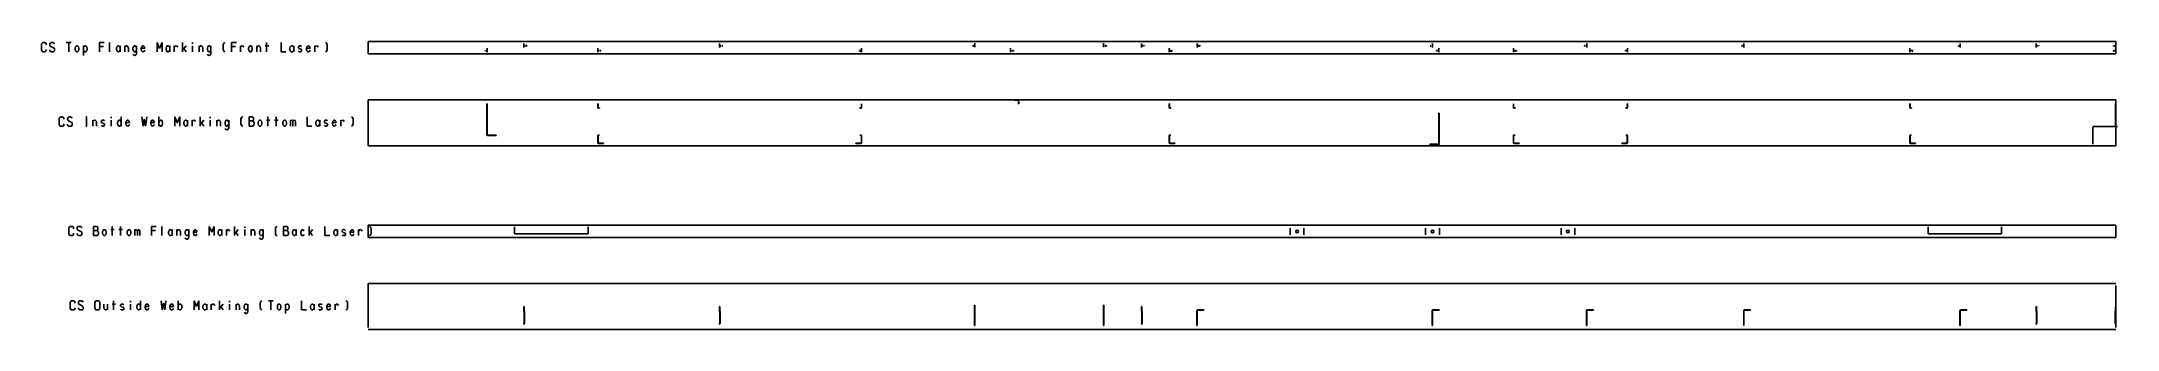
# Model space of a CAD drawing. Header units: metres. Extents: x -572 to -120, y 29 to 92.
import ezdxf

# ---------------------------------------------------------------- set-up
doc = ezdxf.new("R2010")
doc.units = ezdxf.units.M

msp = doc.modelspace()

# ---------------------------------------------------------------- linework, layer by layer
at = {"layer": 'CSBEAMINSIDELASERMARK', "color": 7, "linetype": 'CONTINUOUS'}
for p, q in [((-474.95, 78.33), (-475.03, 78.33)), ((-475.03, 78.33), (-475.03, 71.59)), ((-474.95, 71.59), (-474.95, 78.33)), ((-450.82, 78.33), (-450.88, 78.33)), ((-450.88, 78.33), (-450.88, 77.52)), ((-450.82, 77.52), (-450.82, 78.33)), ((-450.5, 77.42), (-450.72, 77.42)), ((-450.72, 77.36), (-450.5, 77.36)), ((-450.5, 77.36), (-450.5, 77.42)), ((-393.53, 77.42), (-393.75, 77.42)), ((-393.75, 77.42), (-393.75, 77.36)), ((-393.75, 77.36), (-393.53, 77.36)), ((-393.38, 78.33), (-393.44, 78.33)), ((-393.44, 78.33), (-393.44, 77.52)), ((-393.38, 77.52), (-393.38, 78.33)), ((-359.28, 79.2), (-360.13, 79.2)), ((-360.13, 79.2), (-360.13, 79.11)), ((-360.13, 79.11), (-359.28, 79.11)), ((-359.27, 79.11), (-359.26, 79.2)), ((-359.13, 78.83), (-359.22, 78.83)), ((-359.22, 78.83), (-359.22, 78.33)), ((-359.22, 78.33), (-359.13, 78.33)), ((-359.13, 78.33), (-359.13, 78.83)), ((-326.32, 78.33), (-326.38, 78.33)), ((-326.38, 78.33), (-326.38, 77.52)), ((-326.32, 77.52), (-326.32, 78.33)), ((-326, 77.42), (-326.22, 77.42)), ((-326.22, 77.36), (-326, 77.36)), ((-326, 77.36), (-326, 77.42)), ((-251.32, 78.33), (-251.38, 78.33)), ((-251.38, 78.33), (-251.38, 77.52)), ((-251.32, 77.52), (-251.32, 78.33)), ((-251, 77.42), (-251.22, 77.42)), ((-251.22, 77.36), (-251, 77.36)), ((-251, 77.36), (-251, 77.42)), ((-226.66, 77.42), (-226.88, 77.42)), ((-226.88, 77.42), (-226.88, 77.36)), ((-226.88, 77.36), (-226.66, 77.36)), ((-226.5, 78.33), (-226.56, 78.33)), ((-226.56, 78.33), (-226.56, 77.52)), ((-226.5, 77.52), (-226.5, 78.33)), ((-164.94, 78.33), (-165, 78.33)), ((-165, 78.33), (-165, 77.52)), ((-164.94, 77.52), (-164.94, 78.33)), ((-164.63, 77.42), (-164.85, 77.42)), ((-164.85, 77.36), (-164.63, 77.36)), ((-164.63, 77.36), (-164.63, 77.42)), ((-120.2, 78.4), (-120.2, 73.53)), ((-120.13, 78.4), (-120.2, 78.4)), ((-120.13, 73.53), (-120.13, 78.4)), ((-267.55, 76.33), (-267.63, 76.33)), ((-267.63, 76.33), (-267.63, 69.59)), ((-267.55, 69.59), (-267.55, 76.33)), ((-119.75, 73.39), (-125.13, 73.39)), ((-125.13, 73.26), (-125.13, 69.51)), ((-120.2, 73.53), (-120.13, 73.53)), ((-473.03, 71.53), (-474.89, 71.53)), ((-474.89, 71.45), (-473.03, 71.45)), ((-473.03, 71.45), (-473.03, 71.53)), ((-450.88, 71.38), (-450.88, 69.82)), ((-450.82, 69.82), (-450.82, 71.38)), ((-449.63, 69.76), (-450.75, 69.76)), ((-450.75, 69.7), (-449.63, 69.7)), ((-450.5, 71.54), (-450.72, 71.54)), ((-450.72, 71.48), (-450.5, 71.48)), ((-450.5, 71.48), (-450.5, 71.54)), ((-449.63, 69.7), (-449.63, 69.76)), ((-393.5, 69.76), (-394.63, 69.76)), ((-394.63, 69.76), (-394.63, 69.7)), ((-394.63, 69.7), (-393.5, 69.7)), ((-393.53, 71.54), (-393.75, 71.54)), ((-393.75, 71.54), (-393.75, 71.48)), ((-393.75, 71.48), (-393.53, 71.48)), ((-393.44, 71.38), (-393.44, 69.82)), ((-393.38, 69.82), (-393.38, 71.38)), ((-326.38, 71.38), (-326.38, 69.82)), ((-326.32, 69.82), (-326.32, 71.38)), ((-325.13, 69.76), (-326.25, 69.76)), ((-326.25, 69.7), (-325.13, 69.7)), ((-326, 71.54), (-326.22, 71.54)), ((-326.22, 71.48), (-326, 71.48)), ((-326, 71.48), (-326, 71.54)), ((-325.13, 69.7), (-325.13, 69.76)), ((-267.69, 69.53), (-269.55, 69.53)), ((-269.55, 69.53), (-269.55, 69.45)), ((-269.55, 69.45), (-267.69, 69.45)), ((-251.38, 71.38), (-251.38, 69.82)), ((-251.32, 69.82), (-251.32, 71.38)), ((-250.13, 69.76), (-251.25, 69.76)), ((-251.25, 69.7), (-250.13, 69.7)), ((-251, 71.54), (-251.22, 71.54)), ((-251.22, 71.48), (-251, 71.48)), ((-251, 71.48), (-251, 71.54)), ((-250.13, 69.7), (-250.13, 69.76)), ((-226.62, 69.76), (-227.75, 69.76)), ((-227.75, 69.76), (-227.75, 69.7)), ((-227.75, 69.7), (-226.62, 69.7)), ((-226.66, 71.54), (-226.88, 71.54)), ((-226.88, 71.54), (-226.88, 71.48)), ((-226.88, 71.48), (-226.66, 71.48)), ((-226.56, 71.38), (-226.56, 69.82)), ((-226.5, 69.82), (-226.5, 71.38)), ((-165, 71.38), (-165, 69.82)), ((-164.94, 69.82), (-164.94, 71.38)), ((-163.75, 69.76), (-164.88, 69.76)), ((-164.88, 69.7), (-163.75, 69.7)), ((-164.63, 71.54), (-164.85, 71.54)), ((-164.85, 71.48), (-164.63, 71.48)), ((-164.63, 71.48), (-164.63, 71.54)), ((-163.75, 69.7), (-163.75, 69.76))]:
    msp.add_line(p, q, dxfattribs=at)
for centre, radius, start, end in [((-450.72, 77.52), 0.154, 180, 270), ((-450.72, 77.52), 0.094, 180, 270), ((-393.53, 77.52), 0.094, 270, 360), ((-393.53, 77.52), 0.154, 270, 360), ((-359.28, 79.05), 0.152, 81.2801, 90), ((-359.28, 79.05), 0.0625, 81.2801, 90), ((-326.22, 77.52), 0.154, 180, 270), ((-326.22, 77.52), 0.094, 180, 270), ((-251.22, 77.52), 0.154, 180, 270), ((-251.22, 77.52), 0.094, 180, 270), ((-226.66, 77.52), 0.094, 270, 360), ((-226.66, 77.52), 0.154, 270, 360), ((-164.85, 77.52), 0.154, 180, 270), ((-164.85, 77.52), 0.094, 180, 270), ((-474.89, 71.59), 0.137, 180, 270), ((-474.89, 71.59), 0.062, 180, 270), ((-450.72, 71.38), 0.154, 90, 180), ((-450.75, 69.82), 0.122, 180, 270), ((-450.72, 71.38), 0.094, 90, 180), ((-450.75, 69.82), 0.062, 180, 270), ((-393.53, 71.38), 0.154, 0, 90), ((-393.53, 71.38), 0.094, 0, 90), ((-393.5, 69.82), 0.062, 270, 360), ((-393.5, 69.82), 0.122, 270, 360), ((-326.22, 71.38), 0.154, 90, 180), ((-326.25, 69.82), 0.122, 180, 270), ((-326.22, 71.38), 0.094, 90, 180), ((-326.25, 69.82), 0.062, 180, 270), ((-267.69, 69.59), 0.062, 270, 360), ((-267.69, 69.59), 0.137, 270, 360), ((-251.22, 71.38), 0.154, 90, 180), ((-251.25, 69.82), 0.122, 180, 270), ((-251.22, 71.38), 0.094, 90, 180), ((-251.25, 69.82), 0.062, 180, 270), ((-226.66, 71.38), 0.154, 0, 90), ((-226.66, 71.38), 0.094, 0, 90), ((-226.62, 69.82), 0.062, 270, 360), ((-226.62, 69.82), 0.122, 270, 360), ((-164.85, 71.38), 0.154, 90, 180), ((-164.88, 69.82), 0.122, 180, 270), ((-164.85, 71.38), 0.094, 90, 180), ((-164.88, 69.82), 0.062, 180, 270)]:
    msp.add_arc(centre, radius, start, end, dxfattribs=at)
at = {"layer": 'CSBEAMOUTSIDELASERMARK', "color": 7, "linetype": 'CONTINUOUS'}
for p, q in [((-466.93, 34.2), (-467, 34.2)), ((-467, 34.2), (-467, 33.23)), ((-466.96, 33.13), (-466.94, 33.11)), ((-466.93, 33.23), (-466.93, 34.2)), ((-466.93, 33.06), (-466.93, 30.58)), ((-466.89, 33.16), (-466.91, 33.18)), ((-466.85, 30.58), (-466.85, 33.06)), ((-424.3, 34.2), (-424.38, 34.2)), ((-424.38, 34.2), (-424.38, 33.23)), ((-424.34, 33.13), (-424.32, 33.11)), ((-424.3, 33.23), (-424.3, 34.2)), ((-424.3, 33.06), (-424.3, 30.58)), ((-424.27, 33.16), (-424.28, 33.18)), ((-424.23, 30.58), (-424.23, 33.06)), ((-368.76, 34.51), (-368.76, 30.08)), ((-368.69, 34.51), (-368.76, 34.51)), ((-368.69, 30.08), (-368.69, 34.51)), ((-340.69, 34.51), (-340.69, 30.08)), ((-340.61, 34.51), (-340.69, 34.51)), ((-340.61, 30.08), (-340.61, 34.51)), ((-332.3, 34.2), (-332.38, 34.2)), ((-332.38, 34.2), (-332.38, 33.23)), ((-332.34, 33.13), (-332.32, 33.11)), ((-332.3, 33.23), (-332.3, 34.2)), ((-332.3, 33.06), (-332.3, 30.58)), ((-332.27, 33.16), (-332.28, 33.18)), ((-332.23, 30.58), (-332.23, 33.06)), ((-320.32, 33.36), (-320.33, 33.31)), ((-320.33, 33.31), (-320.33, 30.08)), ((-320.29, 33.41), (-320.32, 33.36)), ((-320.24, 33.44), (-320.29, 33.41)), ((-320.25, 33.33), (-320.23, 33.36)), ((-320.25, 33.31), (-320.25, 33.33)), ((-320.25, 30.08), (-320.25, 33.31)), ((-320.19, 33.45), (-320.24, 33.44)), ((-320.23, 33.36), (-320.21, 33.37)), ((-320.21, 33.37), (-320.19, 33.38)), ((-318.83, 33.45), (-320.19, 33.45)), ((-320.19, 33.38), (-318.83, 33.38)), ((-318.83, 33.38), (-318.83, 33.45)), ((-269.07, 33.36), (-269.08, 33.31)), ((-269.08, 33.31), (-269.08, 30.08)), ((-269.04, 33.41), (-269.07, 33.36)), ((-268.99, 33.44), (-269.04, 33.41)), ((-269, 33.33), (-268.98, 33.36)), ((-269, 33.31), (-269, 33.33)), ((-269, 30.08), (-269, 33.31)), ((-268.94, 33.45), (-268.99, 33.44)), ((-268.98, 33.36), (-268.96, 33.37)), ((-268.96, 33.37), (-268.94, 33.38)), ((-267.58, 33.45), (-268.94, 33.45)), ((-268.94, 33.38), (-267.58, 33.38)), ((-267.58, 33.38), (-267.58, 33.45)), ((-235.44, 33.36), (-235.45, 33.31)), ((-235.45, 33.31), (-235.45, 30.08)), ((-235.41, 33.41), (-235.44, 33.36)), ((-235.37, 33.44), (-235.41, 33.41)), ((-235.38, 33.31), (-235.37, 33.33)), ((-235.38, 30.08), (-235.38, 33.31)), ((-235.31, 33.45), (-235.37, 33.44)), ((-235.37, 33.33), (-235.36, 33.36)), ((-235.36, 33.36), (-235.34, 33.37)), ((-235.34, 33.37), (-235.31, 33.38)), ((-233.95, 33.45), (-235.31, 33.45)), ((-235.31, 33.38), (-233.95, 33.38)), ((-233.95, 33.38), (-233.95, 33.45)), ((-201.19, 33.36), (-201.2, 33.31)), ((-201.2, 33.31), (-201.2, 30.08)), ((-201.16, 33.41), (-201.19, 33.36)), ((-201.12, 33.44), (-201.16, 33.41)), ((-201.13, 33.31), (-201.12, 33.33)), ((-201.13, 30.08), (-201.13, 33.31)), ((-201.06, 33.45), (-201.12, 33.44)), ((-201.12, 33.33), (-201.11, 33.36)), ((-201.11, 33.36), (-201.09, 33.37)), ((-201.09, 33.37), (-201.06, 33.38)), ((-199.7, 33.45), (-201.06, 33.45)), ((-201.06, 33.38), (-199.7, 33.38)), ((-199.7, 33.38), (-199.7, 33.45)), ((-154.07, 33.36), (-154.08, 33.31)), ((-154.08, 33.31), (-154.08, 30.08)), ((-154.04, 33.41), (-154.07, 33.36)), ((-153.99, 33.44), (-154.04, 33.41)), ((-154, 33.33), (-153.98, 33.36)), ((-154, 33.31), (-154, 33.33)), ((-154, 30.08), (-154, 33.31)), ((-153.94, 33.45), (-153.99, 33.44)), ((-153.98, 33.36), (-153.96, 33.37)), ((-153.96, 33.37), (-153.94, 33.38)), ((-152.58, 33.45), (-153.94, 33.45)), ((-153.94, 33.38), (-152.58, 33.38)), ((-152.58, 33.38), (-152.58, 33.45)), ((-137.5, 34.2), (-137.5, 33.23)), ((-137.43, 34.2), (-137.5, 34.2)), ((-137.46, 33.13), (-137.44, 33.11)), ((-137.43, 33.23), (-137.43, 34.2)), ((-137.43, 33.06), (-137.43, 30.58)), ((-137.39, 33.16), (-137.41, 33.18)), ((-137.35, 30.58), (-137.35, 33.06)), ((-120.28, 33.06), (-120.28, 30.58)), ((-120.22, 33.18), (-120.24, 33.16)), ((-120.13, 34.2), (-120.2, 34.2)), ((-120.2, 34.2), (-120.2, 33.23)), ((-120.2, 30.58), (-120.2, 33.06)), ((-120.18, 33.11), (-120.17, 33.13)), ((-120.13, 33.23), (-120.13, 34.2)), ((-467, 30.43), (-467, 30.33)), ((-467, 30.33), (-466.93, 30.33)), ((-466.94, 30.54), (-466.96, 30.52)), ((-466.93, 30.33), (-466.93, 30.43)), ((-466.91, 30.47), (-466.89, 30.49)), ((-424.38, 30.43), (-424.38, 30.33)), ((-424.38, 30.33), (-424.3, 30.33)), ((-424.32, 30.54), (-424.34, 30.52)), ((-424.3, 30.33), (-424.3, 30.43)), ((-424.28, 30.47), (-424.27, 30.49)), ((-368.76, 30.08), (-368.69, 30.08)), ((-340.69, 30.08), (-340.61, 30.08)), ((-332.38, 30.43), (-332.38, 30.33)), ((-332.38, 30.33), (-332.3, 30.33)), ((-332.32, 30.54), (-332.34, 30.52)), ((-332.3, 30.33), (-332.3, 30.43)), ((-332.28, 30.47), (-332.27, 30.49)), ((-320.33, 30.08), (-320.25, 30.08)), ((-269.08, 30.08), (-269, 30.08)), ((-235.45, 30.08), (-235.38, 30.08)), ((-201.2, 30.08), (-201.13, 30.08)), ((-154.08, 30.08), (-154, 30.08)), ((-137.5, 30.43), (-137.5, 30.33)), ((-137.5, 30.33), (-137.43, 30.33)), ((-137.44, 30.54), (-137.46, 30.52)), ((-137.43, 30.33), (-137.43, 30.43)), ((-137.41, 30.47), (-137.39, 30.49)), ((-120.24, 30.49), (-120.22, 30.47)), ((-120.2, 30.43), (-120.2, 30.33)), ((-120.2, 30.33), (-120.13, 30.33)), ((-120.17, 30.52), (-120.18, 30.54)), ((-120.13, 30.33), (-120.13, 30.43))]:
    msp.add_line(p, q, dxfattribs=at)
for centre, radius, start, end in [((-466.85, 33.23), 0.154, 179.9651, 201.2241), ((-466.85, 33.23), 0.147, 201.1692, 223.115), ((-466.99, 33.06), 0.0664, 21.1692, 43.115), ((-466.86, 33.23), 0.0696, 179.9651, 201.2241), ((-467, 33.06), 0.0696, 359.9651, 381.2241), ((-466.86, 33.23), 0.0664, 201.1692, 223.115), ((-467, 33.06), 0.147, 21.1692, 43.115), ((-467, 33.06), 0.154, 359.9651, 381.2241), ((-424.22, 33.23), 0.154, 179.9651, 201.2241), ((-424.23, 33.23), 0.147, 201.1692, 223.115), ((-424.37, 33.06), 0.0664, 21.1692, 43.115), ((-424.37, 33.06), 0.0696, 359.9651, 381.2241), ((-424.23, 33.23), 0.0696, 179.9651, 201.2241), ((-424.24, 33.23), 0.0664, 201.1692, 223.115), ((-424.37, 33.06), 0.147, 21.1692, 43.115), ((-424.38, 33.06), 0.154, 359.9651, 381.2241), ((-332.22, 33.23), 0.154, 179.9651, 201.2241), ((-332.23, 33.23), 0.147, 201.1692, 223.115), ((-332.37, 33.06), 0.0664, 21.1692, 43.115), ((-332.37, 33.06), 0.0696, 359.9651, 381.2241), ((-332.23, 33.23), 0.0696, 179.9651, 201.2241), ((-332.24, 33.23), 0.0664, 201.1692, 223.115), ((-332.37, 33.06), 0.147, 21.1692, 43.115), ((-332.38, 33.06), 0.154, 359.9651, 381.2241), ((-137.35, 33.23), 0.154, 179.9651, 201.2246), ((-137.35, 33.23), 0.147, 201.1697, 223.1157), ((-137.49, 33.06), 0.0664, 21.1697, 43.1157), ((-137.36, 33.23), 0.0696, 179.9651, 201.2246), ((-137.5, 33.06), 0.0696, 359.9651, 381.2246), ((-137.36, 33.23), 0.0664, 201.1697, 223.1157), ((-137.5, 33.06), 0.147, 21.1697, 43.1157), ((-137.5, 33.06), 0.154, 359.9651, 381.2246), ((-120.12, 33.06), 0.154, 158.7754, 180.0349), ((-120.13, 33.06), 0.147, 136.8843, 158.8303), ((-120.27, 33.23), 0.0664, 316.8843, 338.8303), ((-120.27, 33.23), 0.0696, 338.7754, 360.0349), ((-120.14, 33.06), 0.0664, 136.8843, 158.8303), ((-120.13, 33.06), 0.0696, 158.7754, 180.0349), ((-120.27, 33.23), 0.147, 316.8843, 338.8303), ((-120.28, 33.23), 0.154, 338.7754, 360.0349), ((-466.86, 30.43), 0.137, 157.5038, 180.0001), ((-466.86, 30.43), 0.137, 135.0054, 157.5039), ((-466.99, 30.58), 0.062, 315.0054, 337.5039), ((-466.99, 30.58), 0.062, 337.5038, 360.0001), ((-466.86, 30.43), 0.062, 157.5038, 180.0001), ((-466.86, 30.43), 0.062, 135.0054, 157.5039), ((-466.99, 30.58), 0.137, 315.0054, 337.5039), ((-466.99, 30.58), 0.137, 337.5038, 360.0001), ((-424.24, 30.43), 0.137, 157.5038, 180.0001), ((-424.24, 30.43), 0.137, 135.0054, 157.5039), ((-424.36, 30.58), 0.062, 315.0054, 337.5039), ((-424.36, 30.58), 0.062, 337.5038, 360.0001), ((-424.24, 30.43), 0.062, 135.0054, 157.5039), ((-424.24, 30.43), 0.062, 157.5038, 180.0001), ((-424.36, 30.58), 0.137, 315.0054, 337.5039), ((-424.36, 30.58), 0.137, 337.5038, 360.0001), ((-332.24, 30.43), 0.137, 157.5038, 180.0001), ((-332.24, 30.43), 0.137, 135.0054, 157.5039), ((-332.36, 30.58), 0.062, 315.0054, 337.5039), ((-332.36, 30.58), 0.062, 337.5038, 360.0001), ((-332.24, 30.43), 0.062, 135.0054, 157.5039), ((-332.24, 30.43), 0.062, 157.5038, 180.0001), ((-332.36, 30.58), 0.137, 315.0054, 337.5039), ((-332.36, 30.58), 0.137, 337.5038, 360.0001), ((-137.36, 30.43), 0.137, 157.5038, 180.0001), ((-137.36, 30.43), 0.137, 135.0054, 157.5039), ((-137.49, 30.58), 0.062, 315.0054, 337.5039), ((-137.49, 30.58), 0.062, 337.5038, 360.0001), ((-137.36, 30.43), 0.062, 157.5038, 180.0001), ((-137.36, 30.43), 0.062, 135.0054, 157.5039), ((-137.49, 30.58), 0.137, 315.0054, 337.5039), ((-137.49, 30.58), 0.137, 337.5038, 360.0001), ((-120.14, 30.58), 0.137, 179.9999, 202.4962), ((-120.14, 30.58), 0.137, 202.4961, 224.9946), ((-120.26, 30.43), 0.062, 22.4961, 44.9946), ((-120.26, 30.43), 0.062, 359.9999, 382.4962), ((-120.14, 30.58), 0.062, 179.9999, 202.4962), ((-120.14, 30.58), 0.062, 202.4961, 224.9946), ((-120.26, 30.43), 0.137, 22.4961, 44.9946), ((-120.26, 30.43), 0.137, 359.9999, 382.4962)]:
    msp.add_arc(centre, radius, start, end, dxfattribs=at)
at = {"layer": 'cSBOTTOMFLANGEMARK', "color": 7, "linetype": 'CONTINUOUS'}
for p, q in [((-469, 50.04), (-469, 51.55)), ((-469, 50.04), (-453, 50.04)), ((-453, 50.04), (-453, 51.55)), ((-300, 49.79), (-300, 51.29)), ((-297, 49.79), (-297, 51.29)), ((-270.5, 51.29), (-270.5, 49.79)), ((-267.5, 51.29), (-267.5, 49.79)), ((-241, 49.79), (-241, 51.29)), ((-238, 49.79), (-238, 51.29)), ((-161, 50.04), (-161, 51.55)), ((-161, 50.04), (-145, 50.04)), ((-145, 50.04), (-145, 51.55))]:
    msp.add_line(p, q, dxfattribs=at)
for centre in [(-298.5, 50.54), (-269, 50.54), (-239.5, 50.54)]:
    msp.add_circle(centre, 0.312, dxfattribs=at)
at = {"layer": 'CSTOPFLANGEMARK', "color": 7, "linetype": 'CONTINUOUS'}
for p, q in [((-467, 90.6), (-467, 91.48)), ((-466.79, 91.01), (-466.78, 91.02)), ((-466.79, 91), (-466.79, 91.01)), ((-466.79, 90.99), (-466.79, 91)), ((-466.79, 90.98), (-466.79, 90.99)), ((-466.79, 90.97), (-466.79, 90.98)), ((-466.78, 90.96), (-466.79, 90.97)), ((-466.78, 90.95), (-466.79, 90.94)), ((-466.79, 90.94), (-466.79, 90.93)), ((-466.79, 90.93), (-466.79, 90.91)), ((-466.79, 90.91), (-466.78, 90.91)), ((-466.78, 91.03), (-466.77, 91.03)), ((-466.78, 91.02), (-466.78, 91.03)), ((-466.78, 90.96), (-466.78, 90.96)), ((-466.77, 90.95), (-466.78, 90.96)), ((-466.78, 90.95), (-466.78, 90.95)), ((-466.77, 90.95), (-466.78, 90.95)), ((-466.78, 90.91), (-466.78, 90.9)), ((-466.78, 90.9), (-466.77, 90.9)), ((-466.77, 91.03), (-466.76, 91.03)), ((-466.76, 90.95), (-466.77, 90.95)), ((-466.77, 90.9), (-466.76, 90.9)), ((-466.76, 91.03), (-466.76, 91.02)), ((-466.76, 91.02), (-466.75, 91.01)), ((-466.75, 90.97), (-466.76, 90.96)), ((-466.76, 90.96), (-466.76, 90.95)), ((-466.76, 90.96), (-466.76, 90.96)), ((-466.76, 90.95), (-466.76, 90.95)), ((-466.76, 90.95), (-466.76, 90.95)), ((-466.75, 90.94), (-466.76, 90.95)), ((-466.76, 90.91), (-466.75, 90.91)), ((-466.76, 90.9), (-466.76, 90.91)), ((-466.75, 91.01), (-466.75, 91)), ((-466.75, 91), (-466.75, 90.99)), ((-466.75, 90.99), (-466.75, 90.98)), ((-466.75, 90.98), (-466.75, 90.97)), ((-466.75, 90.93), (-466.75, 90.94)), ((-466.75, 90.91), (-466.75, 90.93)), ((-466.65, 90.99), (-466.71, 90.99)), ((-466.7, 91.03), (-466.7, 90.9)), ((-466.7, 90.9), (-466.65, 90.99)), ((-466.63, 91), (-466.62, 91.01)), ((-466.63, 90.99), (-466.63, 91)), ((-466.63, 90.98), (-466.63, 90.99)), ((-466.62, 90.97), (-466.63, 90.98)), ((-466.62, 91.02), (-466.61, 91.03)), ((-466.62, 91.01), (-466.62, 91.02)), ((-466.62, 90.96), (-466.62, 90.97)), ((-466.61, 90.96), (-466.62, 90.96)), ((-466.62, 90.95), (-466.62, 90.94)), ((-466.61, 90.95), (-466.62, 90.95)), ((-466.62, 90.94), (-466.62, 90.93)), ((-466.62, 90.93), (-466.62, 90.91)), ((-466.62, 90.91), (-466.61, 90.9)), ((-466.62, 90.91), (-466.62, 90.91)), ((-466.61, 91.03), (-466.6, 91.03)), ((-466.61, 90.95), (-466.61, 90.96)), ((-466.61, 90.95), (-466.61, 90.95)), ((-466.6, 90.95), (-466.61, 90.95)), ((-466.61, 90.9), (-466.6, 90.9)), ((-466.6, 91.03), (-466.59, 91.02)), ((-466.6, 91.03), (-466.6, 91.03)), ((-466.6, 90.96), (-466.6, 90.95)), ((-466.59, 90.96), (-466.6, 90.96)), ((-466.6, 90.95), (-466.6, 90.95)), ((-466.59, 90.95), (-466.6, 90.95)), ((-466.6, 90.9), (-466.59, 90.91)), ((-466.6, 90.9), (-466.6, 90.9)), ((-466.59, 91.02), (-466.58, 91.01)), ((-466.58, 90.97), (-466.59, 90.96)), ((-466.59, 90.94), (-466.59, 90.95)), ((-466.58, 90.93), (-466.59, 90.94)), ((-466.59, 90.91), (-466.58, 90.93)), ((-466.59, 90.91), (-466.59, 90.91)), ((-466.58, 91.01), (-466.58, 91)), ((-466.58, 91), (-466.58, 90.99)), ((-466.58, 90.99), (-466.58, 90.98)), ((-466.58, 90.98), (-466.58, 90.97)), ((-466.49, 90.99), (-466.55, 90.99)), ((-466.53, 91.03), (-466.53, 90.9)), ((-466.53, 90.9), (-466.49, 90.99)), ((-466.45, 91.02), (-466.46, 91.01)), ((-466.46, 91.01), (-466.46, 91)), ((-466.46, 91), (-466.46, 90.98)), ((-466.46, 90.98), (-466.46, 90.96)), ((-466.46, 90.96), (-466.46, 90.95)), ((-466.46, 90.95), (-466.46, 90.93)), ((-466.46, 90.93), (-466.46, 90.91)), ((-466.46, 90.91), (-466.45, 90.9)), ((-466.44, 91.03), (-466.45, 91.02)), ((-466.45, 90.9), (-466.44, 90.9)), ((-466.43, 91.02), (-466.44, 91.03)), ((-466.44, 91.03), (-466.44, 91.03)), ((-466.44, 90.9), (-466.43, 90.9)), ((-466.44, 90.9), (-466.44, 90.9)), ((-466.42, 91.01), (-466.43, 91.02)), ((-466.43, 90.9), (-466.42, 90.91)), ((-466.42, 91), (-466.42, 91.01)), ((-466.42, 90.98), (-466.42, 91)), ((-466.41, 90.96), (-466.42, 90.98)), ((-466.42, 90.95), (-466.41, 90.96)), ((-466.42, 90.93), (-466.42, 90.95)), ((-466.42, 90.91), (-466.42, 90.93)), ((-466.37, 91.03), (-466.35, 91.03)), ((-466.36, 90.9), (-466.36, 91.03)), ((-466.35, 90.92), (-466.36, 90.9)), ((-424.38, 90.6), (-424.38, 91.48)), ((-424.18, 91), (-424.17, 91.01)), ((-424.18, 90.99), (-424.18, 91)), ((-424.18, 90.98), (-424.18, 90.99)), ((-424.18, 90.96), (-424.18, 90.98)), ((-424.18, 90.95), (-424.18, 90.96)), ((-424.17, 90.95), (-424.18, 90.95)), ((-424.17, 90.93), (-424.18, 90.91)), ((-424.18, 90.91), (-424.17, 90.9)), ((-424.17, 91.01), (-424.16, 91.01)), ((-424.16, 90.94), (-424.17, 90.95)), ((-424.17, 90.94), (-424.17, 90.93)), ((-424.16, 90.94), (-424.17, 90.94)), ((-424.17, 90.9), (-424.17, 90.89)), ((-424.17, 90.89), (-424.16, 90.89)), ((-424.16, 91.01), (-424.15, 91.01)), ((-424.16, 91.01), (-424.16, 91.01)), ((-424.16, 90.94), (-424.16, 90.94)), ((-424.15, 90.94), (-424.16, 90.94)), ((-424.16, 90.94), (-424.16, 90.94)), ((-424.16, 90.89), (-424.15, 90.89)), ((-424.16, 90.89), (-424.16, 90.89)), ((-424.15, 91.01), (-424.14, 91.01)), ((-424.14, 90.95), (-424.15, 90.94)), ((-424.15, 90.94), (-424.15, 90.94)), ((-424.14, 90.94), (-424.15, 90.94)), ((-424.15, 90.94), (-424.15, 90.94)), ((-424.15, 90.89), (-424.14, 90.89)), ((-424.14, 91.01), (-424.14, 91)), ((-424.14, 91), (-424.13, 90.99)), ((-424.13, 90.96), (-424.14, 90.95)), ((-424.14, 90.95), (-424.14, 90.95)), ((-424.14, 90.93), (-424.14, 90.94)), ((-424.14, 90.91), (-424.14, 90.93)), ((-424.14, 90.9), (-424.14, 90.91)), ((-424.14, 90.89), (-424.14, 90.9)), ((-424.13, 90.99), (-424.13, 90.98)), ((-424.13, 90.98), (-424.13, 90.96)), ((-424.04, 90.98), (-424.1, 90.98)), ((-424.08, 91.01), (-424.08, 90.89)), ((-424.08, 90.89), (-424.04, 90.98)), ((-424.02, 90.98), (-424.01, 90.99)), ((-424.01, 90.96), (-424.02, 90.98)), ((-424.01, 91), (-424, 91.01)), ((-424.01, 90.99), (-424.01, 91)), ((-424.01, 90.95), (-424.01, 90.96)), ((-424, 90.95), (-424.01, 90.95)), ((-424, 90.94), (-424.01, 90.93)), ((-424.01, 90.93), (-424.01, 90.91)), ((-424.01, 90.91), (-424.01, 90.9)), ((-424.01, 90.9), (-424, 90.89)), ((-424, 91.01), (-423.99, 91.01)), ((-424, 91.01), (-424, 91.01)), ((-424, 90.94), (-424, 90.95)), ((-424, 90.94), (-424, 90.94)), ((-424, 90.94), (-424, 90.94)), ((-423.99, 90.94), (-424, 90.94)), ((-424, 90.94), (-424, 90.94)), ((-424, 90.89), (-423.99, 90.89)), ((-424, 90.89), (-424, 90.89)), ((-423.99, 91.01), (-423.98, 91.01)), ((-423.98, 90.94), (-423.99, 90.94)), ((-423.98, 90.94), (-423.99, 90.94)), ((-423.99, 90.89), (-423.98, 90.89)), ((-423.98, 91.01), (-423.97, 91)), ((-423.98, 91.01), (-423.98, 91.01)), ((-423.98, 90.95), (-423.98, 90.94)), ((-423.97, 90.95), (-423.98, 90.95)), ((-423.98, 90.94), (-423.98, 90.94)), ((-423.97, 90.93), (-423.98, 90.94)), ((-423.98, 90.89), (-423.97, 90.9)), ((-423.98, 90.89), (-423.98, 90.89)), ((-423.97, 91), (-423.97, 90.99)), ((-423.97, 90.99), (-423.97, 90.98)), ((-423.97, 90.98), (-423.97, 90.96)), ((-423.97, 90.96), (-423.97, 90.95)), ((-423.97, 90.91), (-423.97, 90.93)), ((-423.97, 90.9), (-423.97, 90.91)), ((-423.88, 90.98), (-423.93, 90.98)), ((-423.92, 91.01), (-423.92, 90.89)), ((-423.92, 90.89), (-423.88, 90.98)), ((-423.84, 91), (-423.85, 90.98)), ((-423.85, 90.98), (-423.85, 90.97)), ((-423.85, 90.97), (-423.85, 90.95)), ((-423.85, 90.95), (-423.85, 90.93)), ((-423.85, 90.93), (-423.85, 90.92)), ((-423.85, 90.92), (-423.84, 90.9)), ((-423.84, 91.01), (-423.84, 91)), ((-423.83, 91.01), (-423.84, 91.01)), ((-423.84, 90.9), (-423.84, 90.89)), ((-423.84, 90.89), (-423.83, 90.89)), ((-423.82, 91.01), (-423.83, 91.01)), ((-423.83, 90.89), (-423.82, 90.89)), ((-423.82, 91.01), (-423.82, 91.01)), ((-423.81, 91), (-423.82, 91.01)), ((-423.82, 90.89), (-423.81, 90.9)), ((-423.82, 90.89), (-423.82, 90.89)), ((-423.8, 90.98), (-423.81, 91)), ((-423.81, 90.9), (-423.8, 90.92)), ((-423.8, 90.97), (-423.8, 90.98)), ((-423.8, 90.95), (-423.8, 90.97)), ((-423.8, 90.93), (-423.8, 90.95)), ((-423.8, 90.92), (-423.8, 90.93)), ((-423.75, 91.01), (-423.73, 91.01)), ((-423.74, 90.89), (-423.74, 91.01)), ((-423.73, 90.9), (-423.74, 90.89)), ((-369.15, 91.01), (-369.13, 91.01)), ((-369.14, 90.88), (-369.14, 91.01)), ((-369.13, 90.9), (-369.14, 90.88)), ((-369.08, 90.99), (-369.07, 91)), ((-369.08, 90.97), (-369.08, 90.99)), ((-369.08, 90.97), (-369.08, 90.97)), ((-369.08, 90.95), (-369.08, 90.97)), ((-369.07, 90.93), (-369.08, 90.95)), ((-369.08, 90.88), (-369.04, 90.88)), ((-369.07, 91), (-369.06, 91.01)), ((-369.06, 90.93), (-369.07, 90.93)), ((-369.06, 91.01), (-369.05, 91.01)), ((-369.06, 91.01), (-369.06, 91.01)), ((-369.05, 90.93), (-369.06, 90.93)), ((-369.05, 91.01), (-369.04, 91)), ((-369.05, 90.93), (-369.05, 90.93)), ((-369.04, 90.93), (-369.05, 90.93)), ((-369.04, 91), (-369.04, 90.99)), ((-369.04, 90.88), (-369.04, 90.93)), ((-368.99, 91), (-369, 90.99)), ((-369, 90.99), (-369, 90.98)), ((-369, 90.98), (-369, 90.96)), ((-369, 90.96), (-369, 90.95)), ((-369, 90.95), (-368.99, 90.94)), ((-368.99, 91.01), (-368.99, 91)), ((-368.98, 91.01), (-368.99, 91.01)), ((-368.99, 90.94), (-368.99, 90.93)), ((-368.99, 90.93), (-368.98, 90.92)), ((-368.99, 90.9), (-368.99, 90.89)), ((-368.99, 90.89), (-368.98, 90.89)), ((-368.99, 90.89), (-368.99, 90.89)), ((-368.97, 91.01), (-368.98, 91.01)), ((-368.98, 90.92), (-368.97, 90.93)), ((-368.98, 90.92), (-368.98, 90.92)), ((-368.98, 90.88), (-368.97, 90.89)), ((-368.98, 90.89), (-368.98, 90.88)), ((-368.98, 90.88), (-368.98, 90.88)), ((-368.97, 91.01), (-368.97, 91.01)), ((-368.96, 91), (-368.97, 91.01)), ((-368.97, 90.93), (-368.96, 90.93)), ((-368.97, 90.89), (-368.96, 90.89)), ((-368.96, 90.99), (-368.96, 91)), ((-368.96, 90.98), (-368.96, 90.99)), ((-368.95, 90.97), (-368.96, 90.98)), ((-368.96, 90.94), (-368.95, 90.95)), ((-368.96, 90.93), (-368.96, 90.94)), ((-368.96, 90.92), (-368.95, 90.93)), ((-368.96, 90.91), (-368.96, 90.92)), ((-368.96, 90.89), (-368.96, 90.91)), ((-368.95, 90.95), (-368.95, 90.97)), ((-368.95, 90.96), (-368.95, 90.97)), ((-368.95, 90.94), (-368.95, 90.96)), ((-368.95, 90.93), (-368.95, 90.94)), ((-368.9, 91.01), (-368.89, 91.01)), ((-368.89, 90.88), (-368.89, 91.01)), ((-368.89, 90.9), (-368.89, 90.88)), ((-368.83, 90.98), (-368.84, 90.96)), ((-368.84, 90.96), (-368.84, 90.95)), ((-368.84, 90.95), (-368.84, 90.93)), ((-368.84, 90.93), (-368.83, 90.91)), ((-368.82, 91), (-368.83, 90.99)), ((-368.83, 90.99), (-368.83, 90.98)), ((-368.83, 90.91), (-368.83, 90.9)), ((-368.83, 90.9), (-368.82, 90.89)), ((-368.81, 91.01), (-368.82, 91)), ((-368.82, 90.89), (-368.81, 90.88)), ((-368.8, 91), (-368.81, 91.01)), ((-368.81, 91.01), (-368.81, 91.01)), ((-368.81, 90.88), (-368.8, 90.89)), ((-368.81, 90.88), (-368.81, 90.88)), ((-368.79, 90.99), (-368.8, 91)), ((-368.8, 90.89), (-368.79, 90.9)), ((-368.79, 90.98), (-368.79, 90.99)), ((-368.79, 90.96), (-368.79, 90.98)), ((-368.79, 90.95), (-368.79, 90.96)), ((-368.79, 90.93), (-368.79, 90.95)), ((-368.79, 90.91), (-368.79, 90.93)), ((-368.79, 90.9), (-368.79, 90.91)), ((-368.74, 91.01), (-368.72, 91.01)), ((-368.73, 90.88), (-368.73, 91.01)), ((-368.72, 90.9), (-368.73, 90.88)), ((-368.69, 90.68), (-368.69, 91.55)), ((-340.69, 90.68), (-340.69, 91.55)), ((-340.43, 91.01), (-340.48, 91.01)), ((-340.48, 90.93), (-340.44, 90.98)), ((-340.48, 90.92), (-340.48, 90.93)), ((-340.48, 90.91), (-340.48, 90.92)), ((-340.48, 90.9), (-340.48, 90.91)), ((-340.48, 90.89), (-340.48, 90.9)), ((-340.47, 90.89), (-340.48, 90.89)), ((-340.47, 90.89), (-340.47, 90.89)), ((-340.46, 90.89), (-340.47, 90.89)), ((-340.45, 90.89), (-340.46, 90.89)), ((-340.45, 90.89), (-340.45, 90.89)), ((-340.44, 90.89), (-340.45, 90.89)), ((-340.44, 90.99), (-340.43, 91)), ((-340.44, 90.98), (-340.44, 90.99)), ((-340.43, 90.91), (-340.44, 90.9)), ((-340.44, 90.9), (-340.44, 90.89)), ((-340.43, 91), (-340.43, 91.01)), ((-340.43, 91), (-340.43, 91)), ((-340.4, 90.99), (-340.39, 91.01)), ((-340.4, 90.97), (-340.4, 90.99)), ((-340.4, 90.97), (-340.4, 90.97)), ((-340.4, 90.95), (-340.4, 90.97)), ((-340.39, 90.93), (-340.4, 90.95)), ((-340.4, 90.89), (-340.36, 90.89)), ((-340.39, 91.01), (-340.38, 91.01)), ((-340.38, 90.93), (-340.39, 90.93)), ((-340.38, 91.01), (-340.37, 91.01)), ((-340.37, 90.93), (-340.38, 90.93)), ((-340.37, 91.01), (-340.36, 91.01)), ((-340.36, 90.93), (-340.37, 90.93)), ((-340.36, 91.01), (-340.36, 91)), ((-340.36, 91), (-340.35, 90.99)), ((-340.36, 90.94), (-340.36, 90.93)), ((-340.36, 90.89), (-340.36, 90.94)), ((-340.31, 90.99), (-340.32, 90.98)), ((-340.32, 90.98), (-340.32, 90.97)), ((-340.32, 90.97), (-340.32, 90.95)), ((-340.32, 90.95), (-340.31, 90.94)), ((-340.3, 91.01), (-340.31, 91)), ((-340.31, 91), (-340.31, 90.99)), ((-340.31, 90.94), (-340.31, 90.93)), ((-340.31, 90.93), (-340.3, 90.93)), ((-340.31, 90.9), (-340.31, 90.89)), ((-340.31, 90.89), (-340.3, 90.89)), ((-340.3, 91.01), (-340.3, 91.01)), ((-340.29, 91.01), (-340.3, 91.01)), ((-340.3, 90.93), (-340.29, 90.93)), ((-340.3, 90.89), (-340.29, 90.89)), ((-340.3, 90.89), (-340.3, 90.89)), ((-340.3, 90.89), (-340.3, 90.89)), ((-340.29, 91.01), (-340.29, 91.01)), ((-340.28, 91.01), (-340.29, 91.01)), ((-340.29, 90.93), (-340.28, 90.93)), ((-340.29, 90.89), (-340.28, 90.9)), ((-340.29, 90.89), (-340.29, 90.89)), ((-340.28, 91), (-340.28, 91.01)), ((-340.27, 90.99), (-340.28, 91)), ((-340.28, 90.93), (-340.27, 90.94)), ((-340.28, 90.93), (-340.28, 90.93)), ((-340.28, 90.9), (-340.27, 90.91)), ((-340.27, 90.97), (-340.27, 90.99)), ((-340.27, 90.96), (-340.27, 90.97)), ((-340.27, 90.96), (-340.27, 90.97)), ((-340.27, 90.94), (-340.27, 90.96)), ((-340.27, 90.95), (-340.27, 90.96)), ((-340.27, 90.93), (-340.27, 90.95)), ((-340.27, 90.92), (-340.27, 90.93)), ((-340.27, 90.91), (-340.27, 90.92)), ((-340.22, 91.01), (-340.2, 91.01)), ((-340.21, 90.89), (-340.21, 91.01)), ((-340.2, 90.9), (-340.21, 90.89)), ((-340.14, 91.01), (-340.15, 91)), ((-340.15, 91), (-340.15, 90.98)), ((-340.15, 90.98), (-340.15, 90.97)), ((-340.15, 90.97), (-340.15, 90.95)), ((-340.15, 90.95), (-340.15, 90.93)), ((-340.15, 90.93), (-340.15, 90.92)), ((-340.15, 90.92), (-340.15, 90.9)), ((-340.15, 90.9), (-340.14, 90.89)), ((-340.13, 91.01), (-340.14, 91.01)), ((-340.14, 90.89), (-340.13, 90.89)), ((-340.12, 91.01), (-340.13, 91.01)), ((-340.13, 91.01), (-340.13, 91.01)), ((-340.13, 90.89), (-340.12, 90.89)), ((-340.13, 90.89), (-340.13, 90.89)), ((-340.11, 91), (-340.12, 91.01)), ((-340.12, 90.89), (-340.11, 90.9)), ((-340.11, 90.98), (-340.11, 91)), ((-340.1, 90.97), (-340.11, 90.98)), ((-340.11, 90.92), (-340.1, 90.93)), ((-340.11, 90.9), (-340.11, 90.92)), ((-340.1, 90.95), (-340.1, 90.97)), ((-340.1, 90.93), (-340.1, 90.95)), ((-340.05, 91.01), (-340.04, 91.01)), ((-340.05, 90.89), (-340.05, 91.01)), ((-340.04, 90.9), (-340.05, 90.89)), ((-332.38, 90.6), (-332.38, 91.48)), ((-332.17, 91), (-332.16, 91.01)), ((-332.17, 90.99), (-332.17, 91)), ((-332.17, 90.98), (-332.17, 90.99)), ((-332.17, 90.96), (-332.17, 90.98)), ((-332.17, 90.95), (-332.17, 90.96)), ((-332.16, 90.94), (-332.17, 90.95)), ((-332.16, 90.94), (-332.17, 90.93)), ((-332.17, 90.93), (-332.17, 90.91)), ((-332.17, 90.91), (-332.17, 90.9)), ((-332.17, 90.9), (-332.16, 90.89)), ((-332.16, 91.01), (-332.15, 91.01)), ((-332.15, 90.94), (-332.16, 90.94)), ((-332.15, 90.94), (-332.16, 90.94)), ((-332.16, 90.89), (-332.15, 90.89)), ((-332.15, 91.01), (-332.14, 91.01)), ((-332.15, 91.01), (-332.15, 91.01)), ((-332.15, 90.94), (-332.15, 90.94)), ((-332.14, 90.94), (-332.15, 90.94)), ((-332.15, 90.94), (-332.15, 90.94)), ((-332.15, 90.89), (-332.14, 90.89)), ((-332.15, 90.89), (-332.15, 90.89)), ((-332.14, 91.01), (-332.13, 91.01)), ((-332.14, 90.94), (-332.14, 90.94)), ((-332.13, 90.94), (-332.14, 90.94)), ((-332.14, 90.94), (-332.14, 90.94)), ((-332.13, 90.94), (-332.14, 90.94)), ((-332.14, 90.89), (-332.13, 90.89)), ((-332.13, 91.01), (-332.13, 91)), ((-332.13, 91), (-332.13, 90.99)), ((-332.13, 90.99), (-332.12, 90.98)), ((-332.12, 90.98), (-332.13, 90.96)), ((-332.13, 90.96), (-332.13, 90.95)), ((-332.13, 90.95), (-332.13, 90.94)), ((-332.13, 90.93), (-332.13, 90.94)), ((-332.13, 90.91), (-332.13, 90.93)), ((-332.13, 90.9), (-332.13, 90.91)), ((-332.13, 90.89), (-332.13, 90.9)), ((-332.03, 90.98), (-332.09, 90.98)), ((-332.08, 91.01), (-332.08, 90.89)), ((-332.08, 90.89), (-332.03, 90.98)), ((-332.01, 90.99), (-332, 91)), ((-332.01, 90.98), (-332.01, 90.99)), ((-332.01, 90.96), (-332.01, 90.98)), ((-332, 90.95), (-332.01, 90.96)), ((-332, 91.01), (-331.99, 91.01)), ((-332, 91), (-332, 91.01)), ((-332, 90.94), (-332, 90.95)), ((-332, 90.94), (-332, 90.93)), ((-331.99, 90.94), (-332, 90.94)), ((-331.99, 90.94), (-332, 90.94)), ((-332, 90.93), (-332, 90.91)), ((-332, 90.91), (-332, 90.9)), ((-332, 90.9), (-332, 90.89)), ((-332, 90.89), (-331.99, 90.89)), ((-331.99, 91.01), (-331.98, 91.01)), ((-331.99, 90.94), (-331.99, 90.94)), ((-331.98, 90.94), (-331.99, 90.94)), ((-331.99, 90.94), (-331.99, 90.94)), ((-331.99, 90.89), (-331.98, 90.89)), ((-331.98, 91.01), (-331.97, 91.01)), ((-331.98, 91.01), (-331.98, 91.01)), ((-331.98, 90.94), (-331.98, 90.94)), ((-331.97, 90.94), (-331.98, 90.94)), ((-331.98, 90.94), (-331.98, 90.94)), ((-331.97, 90.94), (-331.98, 90.94)), ((-331.98, 90.89), (-331.97, 90.89)), ((-331.98, 90.89), (-331.98, 90.89)), ((-331.97, 91.01), (-331.96, 91)), ((-331.96, 90.95), (-331.97, 90.94)), ((-331.97, 90.93), (-331.97, 90.94)), ((-331.96, 90.91), (-331.97, 90.93)), ((-331.97, 90.9), (-331.96, 90.91)), ((-331.97, 90.89), (-331.97, 90.9)), ((-331.96, 91), (-331.96, 90.99)), ((-331.96, 90.99), (-331.96, 90.98)), ((-331.96, 90.98), (-331.96, 90.96)), ((-331.96, 90.96), (-331.96, 90.95)), ((-331.87, 90.98), (-331.92, 90.98)), ((-331.91, 91.01), (-331.91, 90.89)), ((-331.91, 90.89), (-331.87, 90.98)), ((-331.83, 91.01), (-331.84, 91)), ((-331.84, 91), (-331.84, 90.98)), ((-331.84, 90.98), (-331.84, 90.96)), ((-331.84, 90.96), (-331.84, 90.95)), ((-331.84, 90.95), (-331.84, 90.93)), ((-331.84, 90.93), (-331.84, 90.92)), ((-331.84, 90.92), (-331.84, 90.9)), ((-331.84, 90.9), (-331.83, 90.89)), ((-331.82, 91.01), (-331.83, 91.01)), ((-331.83, 90.89), (-331.82, 90.89)), ((-331.81, 91.01), (-331.82, 91.01)), ((-331.82, 91.01), (-331.82, 91.01)), ((-331.82, 90.89), (-331.81, 90.89)), ((-331.82, 90.89), (-331.82, 90.89)), ((-331.8, 91), (-331.81, 91.01)), ((-331.81, 90.89), (-331.8, 90.9)), ((-331.8, 90.98), (-331.8, 91)), ((-331.79, 90.96), (-331.8, 90.98)), ((-331.8, 90.92), (-331.79, 90.93)), ((-331.8, 90.9), (-331.8, 90.92)), ((-331.79, 90.95), (-331.79, 90.96)), ((-331.79, 90.93), (-331.79, 90.95)), ((-331.74, 91.01), (-331.73, 91.01)), ((-331.74, 90.89), (-331.74, 91.01)), ((-331.73, 90.9), (-331.74, 90.89)), ((-320.25, 90.61), (-320.25, 91.48)), ((-320.06, 90.99), (-320.05, 91.01)), ((-320.06, 90.98), (-320.06, 90.99)), ((-320.06, 90.97), (-320.06, 90.98)), ((-320.05, 90.96), (-320.06, 90.97)), ((-320.05, 91.01), (-320.04, 91.02)), ((-320.05, 91.01), (-320.05, 91.01)), ((-320.05, 90.95), (-320.05, 90.96)), ((-320.04, 90.95), (-320.05, 90.94)), ((-320.04, 90.95), (-320.05, 90.95)), ((-320.05, 90.94), (-320.05, 90.93)), ((-320.05, 90.93), (-320.05, 90.92)), ((-320.05, 90.92), (-320.05, 90.91)), ((-320.05, 90.91), (-320.05, 90.9)), ((-320.05, 90.9), (-320.04, 90.89)), ((-320.04, 91.02), (-320.03, 91.02)), ((-320.04, 90.95), (-320.04, 90.95)), ((-320.03, 90.95), (-320.04, 90.95)), ((-320.04, 90.95), (-320.04, 90.95)), ((-320.04, 90.89), (-320.03, 90.89)), ((-320.03, 91.02), (-320.02, 91.01)), ((-320.03, 91.02), (-320.03, 91.02)), ((-320.03, 90.95), (-320.03, 90.95)), ((-320.02, 90.94), (-320.03, 90.95)), ((-320.03, 90.95), (-320.03, 90.95)), ((-320.02, 90.95), (-320.03, 90.95)), ((-320.03, 90.89), (-320.02, 90.9)), ((-320.03, 90.89), (-320.03, 90.89)), ((-320.02, 91.01), (-320.01, 90.99)), ((-320.02, 91.01), (-320.02, 91.01)), ((-320.01, 90.97), (-320.02, 90.96)), ((-320.02, 90.96), (-320.02, 90.95)), ((-320.02, 90.93), (-320.02, 90.94)), ((-320.02, 90.92), (-320.02, 90.93)), ((-320.02, 90.91), (-320.02, 90.92)), ((-320.02, 90.9), (-320.02, 90.91)), ((-320.01, 90.99), (-320.01, 90.98)), ((-320.01, 90.98), (-320.01, 90.97)), ((-319.98, 90.93), (-319.97, 90.94)), ((-319.98, 90.92), (-319.98, 90.93)), ((-319.98, 90.91), (-319.98, 90.92)), ((-319.97, 90.9), (-319.98, 90.91)), ((-319.93, 91.02), (-319.97, 91.02)), ((-319.97, 90.94), (-319.93, 90.99)), ((-319.97, 90.89), (-319.97, 90.9)), ((-319.96, 90.89), (-319.97, 90.89)), ((-319.95, 90.89), (-319.96, 90.89)), ((-319.95, 90.89), (-319.95, 90.89)), ((-319.94, 90.89), (-319.95, 90.89)), ((-319.94, 90.9), (-319.94, 90.89)), ((-319.93, 90.9), (-319.94, 90.9)), ((-319.93, 91.01), (-319.93, 91.02)), ((-319.93, 91), (-319.93, 91.01)), ((-319.93, 91), (-319.93, 91)), ((-319.93, 90.99), (-319.93, 91)), ((-319.93, 90.91), (-319.93, 90.9)), ((-319.88, 91.02), (-319.86, 91.02)), ((-319.87, 90.89), (-319.87, 91.02)), ((-319.86, 90.91), (-319.87, 90.89)), ((-319.81, 91), (-319.8, 91.01)), ((-319.81, 90.98), (-319.81, 91)), ((-319.81, 90.97), (-319.81, 90.98)), ((-319.81, 90.95), (-319.81, 90.97)), ((-319.8, 90.94), (-319.81, 90.95)), ((-319.81, 90.89), (-319.77, 90.89)), ((-319.8, 91.01), (-319.79, 91.02)), ((-319.79, 90.93), (-319.8, 90.94)), ((-319.79, 91.02), (-319.78, 91.02)), ((-319.78, 90.93), (-319.79, 90.93)), ((-319.78, 91.02), (-319.78, 91.01)), ((-319.78, 91.01), (-319.77, 91.01)), ((-319.77, 90.94), (-319.78, 90.93)), ((-319.77, 91.01), (-319.77, 90.99)), ((-319.77, 90.94), (-319.77, 90.94)), ((-319.77, 90.89), (-319.77, 90.94)), ((-319.72, 91), (-319.73, 90.99)), ((-319.73, 90.99), (-319.73, 90.97)), ((-319.73, 90.97), (-319.73, 90.95)), ((-319.73, 90.95), (-319.73, 90.94)), ((-319.73, 90.94), (-319.73, 90.92)), ((-319.73, 90.92), (-319.72, 90.91)), ((-319.71, 91.02), (-319.72, 91.01)), ((-319.72, 91.01), (-319.72, 91)), ((-319.72, 90.91), (-319.72, 90.9)), ((-319.72, 90.9), (-319.71, 90.89)), ((-319.7, 91.02), (-319.71, 91.02)), ((-319.71, 90.89), (-319.7, 90.89)), ((-319.69, 91.01), (-319.7, 91.02)), ((-319.7, 90.89), (-319.69, 90.9)), ((-319.69, 91), (-319.69, 91.01)), ((-319.68, 90.99), (-319.69, 91)), ((-319.69, 90.91), (-319.68, 90.92)), ((-319.69, 90.9), (-319.69, 90.91)), ((-319.68, 90.97), (-319.68, 90.99)), ((-319.68, 90.95), (-319.68, 90.97)), ((-319.68, 90.94), (-319.68, 90.95)), ((-319.68, 90.92), (-319.68, 90.94)), ((-319.63, 91.02), (-319.61, 91.02)), ((-319.62, 90.89), (-319.62, 91.02)), ((-319.61, 90.91), (-319.62, 90.89)), ((-269.48, 90.98), (-269.47, 90.98)), ((-269.48, 90.96), (-269.48, 90.98)), ((-269.48, 90.95), (-269.48, 90.96)), ((-269.48, 90.94), (-269.48, 90.95)), ((-269.48, 90.93), (-269.48, 90.94)), ((-269.47, 90.92), (-269.48, 90.93)), ((-269.47, 90.91), (-269.48, 90.9)), ((-269.48, 90.9), (-269.48, 90.89)), ((-269.48, 90.89), (-269.48, 90.88)), ((-269.48, 90.88), (-269.47, 90.87)), ((-269.47, 90.99), (-269.46, 90.99)), ((-269.47, 90.98), (-269.47, 90.99)), ((-269.47, 90.92), (-269.47, 90.91)), ((-269.46, 90.92), (-269.47, 90.92)), ((-269.47, 90.92), (-269.47, 90.92)), ((-269.46, 90.92), (-269.47, 90.92)), ((-269.47, 90.87), (-269.47, 90.86)), ((-269.47, 90.86), (-269.46, 90.86)), ((-269.46, 90.99), (-269.45, 90.99)), ((-269.45, 90.92), (-269.46, 90.92)), ((-269.46, 90.92), (-269.46, 90.92)), ((-269.45, 90.92), (-269.46, 90.92)), ((-269.46, 90.86), (-269.45, 90.86)), ((-269.45, 90.99), (-269.45, 90.98)), ((-269.45, 90.98), (-269.44, 90.98)), ((-269.44, 90.93), (-269.45, 90.92)), ((-269.45, 90.91), (-269.45, 90.92)), ((-269.45, 90.92), (-269.45, 90.92)), ((-269.44, 90.9), (-269.45, 90.91)), ((-269.45, 90.87), (-269.44, 90.88)), ((-269.45, 90.86), (-269.45, 90.87)), ((-269.44, 90.98), (-269.44, 90.96)), ((-269.44, 90.96), (-269.44, 90.95)), ((-269.44, 90.95), (-269.44, 90.94)), ((-269.44, 90.94), (-269.44, 90.93)), ((-269.44, 90.89), (-269.44, 90.9)), ((-269.44, 90.88), (-269.44, 90.89)), ((-269.35, 90.99), (-269.4, 90.99)), ((-269.4, 90.91), (-269.36, 90.96)), ((-269.4, 90.9), (-269.4, 90.91)), ((-269.4, 90.89), (-269.4, 90.9)), ((-269.4, 90.88), (-269.4, 90.89)), ((-269.4, 90.87), (-269.4, 90.88)), ((-269.39, 90.86), (-269.4, 90.87)), ((-269.39, 90.86), (-269.39, 90.86)), ((-269.38, 90.86), (-269.39, 90.86)), ((-269.37, 90.86), (-269.38, 90.86)), ((-269.36, 90.87), (-269.37, 90.86)), ((-269.37, 90.86), (-269.37, 90.86)), ((-269.36, 90.97), (-269.35, 90.97)), ((-269.36, 90.96), (-269.36, 90.97)), ((-269.35, 90.88), (-269.36, 90.87)), ((-269.36, 90.87), (-269.36, 90.87)), ((-269.35, 90.98), (-269.35, 90.99)), ((-269.35, 90.97), (-269.35, 90.98)), ((-269.3, 90.99), (-269.29, 90.99)), ((-269.29, 90.86), (-269.29, 90.99)), ((-269.29, 90.88), (-269.29, 90.86)), ((-269.24, 90.95), (-269.23, 90.97)), ((-269.24, 90.94), (-269.24, 90.95)), ((-269.23, 90.92), (-269.24, 90.94)), ((-269.23, 90.98), (-269.21, 90.99)), ((-269.23, 90.97), (-269.23, 90.98)), ((-269.23, 90.91), (-269.23, 90.92)), ((-269.21, 90.9), (-269.23, 90.91)), ((-269.23, 90.86), (-269.19, 90.86)), ((-269.21, 90.99), (-269.2, 90.98)), ((-269.21, 90.99), (-269.21, 90.99)), ((-269.2, 90.91), (-269.21, 90.9)), ((-269.21, 90.9), (-269.21, 90.9)), ((-269.2, 90.98), (-269.19, 90.98)), ((-269.19, 90.91), (-269.2, 90.91)), ((-269.19, 90.98), (-269.19, 90.96)), ((-269.19, 90.86), (-269.19, 90.91)), ((-269.14, 90.98), (-269.15, 90.97)), ((-269.15, 90.97), (-269.15, 90.96)), ((-269.15, 90.96), (-269.15, 90.94)), ((-269.15, 90.94), (-269.15, 90.92)), ((-269.15, 90.92), (-269.15, 90.91)), ((-269.15, 90.91), (-269.15, 90.89)), ((-269.15, 90.89), (-269.15, 90.88)), ((-269.15, 90.88), (-269.14, 90.87)), ((-269.13, 90.99), (-269.14, 90.98)), ((-269.14, 90.87), (-269.13, 90.86)), ((-269.12, 90.98), (-269.13, 90.99)), ((-269.13, 90.99), (-269.13, 90.99)), ((-269.13, 90.86), (-269.12, 90.87)), ((-269.13, 90.86), (-269.13, 90.86)), ((-269.11, 90.97), (-269.12, 90.98)), ((-269.12, 90.87), (-269.11, 90.88)), ((-269.11, 90.96), (-269.11, 90.97)), ((-269.11, 90.94), (-269.11, 90.96)), ((-269.1, 90.92), (-269.11, 90.94)), ((-269.11, 90.91), (-269.1, 90.92)), ((-269.11, 90.89), (-269.11, 90.91)), ((-269.11, 90.88), (-269.11, 90.89)), ((-269.06, 90.99), (-269.04, 90.99)), ((-269.05, 90.86), (-269.05, 90.99)), ((-269.04, 90.88), (-269.05, 90.86)), ((-269, 90.61), (-269, 91.48)), ((-235.85, 91.01), (-235.84, 91.01)), ((-235.85, 91), (-235.85, 91.01)), ((-235.85, 90.98), (-235.85, 91)), ((-235.85, 90.97), (-235.85, 90.98)), ((-235.85, 90.96), (-235.85, 90.97)), ((-235.84, 90.95), (-235.85, 90.96)), ((-235.84, 90.94), (-235.85, 90.93)), ((-235.85, 90.93), (-235.85, 90.92)), ((-235.85, 90.92), (-235.85, 90.91)), ((-235.85, 90.91), (-235.84, 90.9)), ((-235.84, 91.01), (-235.83, 91.02)), ((-235.83, 90.95), (-235.84, 90.94)), ((-235.83, 90.95), (-235.84, 90.95)), ((-235.84, 90.9), (-235.83, 90.89)), ((-235.83, 91.02), (-235.82, 91.02)), ((-235.83, 91.02), (-235.83, 91.02)), ((-235.83, 90.95), (-235.83, 90.95)), ((-235.82, 90.95), (-235.83, 90.95)), ((-235.83, 90.95), (-235.83, 90.95)), ((-235.83, 90.89), (-235.82, 90.89)), ((-235.83, 90.89), (-235.83, 90.89)), ((-235.82, 91.02), (-235.81, 91.01)), ((-235.82, 90.95), (-235.82, 90.95)), ((-235.81, 90.94), (-235.82, 90.95)), ((-235.82, 90.95), (-235.82, 90.95)), ((-235.81, 90.95), (-235.82, 90.95)), ((-235.82, 90.89), (-235.81, 90.9)), ((-235.81, 91.01), (-235.81, 91)), ((-235.81, 91.01), (-235.81, 91.01)), ((-235.81, 91), (-235.8, 90.98)), ((-235.8, 90.98), (-235.81, 90.97)), ((-235.81, 90.97), (-235.81, 90.96)), ((-235.81, 90.96), (-235.81, 90.95)), ((-235.81, 90.93), (-235.81, 90.94)), ((-235.81, 90.92), (-235.81, 90.93)), ((-235.81, 90.91), (-235.81, 90.92)), ((-235.81, 90.9), (-235.81, 90.91)), ((-235.72, 91.02), (-235.77, 91.02)), ((-235.77, 90.93), (-235.76, 90.94)), ((-235.77, 90.92), (-235.77, 90.93)), ((-235.77, 90.91), (-235.77, 90.92)), ((-235.76, 90.9), (-235.77, 90.91)), ((-235.76, 90.94), (-235.73, 90.99)), ((-235.76, 90.9), (-235.76, 90.9)), ((-235.75, 90.89), (-235.76, 90.9)), ((-235.75, 90.89), (-235.75, 90.89)), ((-235.74, 90.89), (-235.75, 90.89)), ((-235.73, 90.9), (-235.74, 90.89)), ((-235.74, 90.89), (-235.74, 90.89)), ((-235.73, 90.99), (-235.72, 91)), ((-235.72, 90.9), (-235.73, 90.9)), ((-235.72, 91.01), (-235.72, 91.02)), ((-235.72, 91), (-235.72, 91.01)), ((-235.72, 91), (-235.72, 91)), ((-235.72, 90.91), (-235.72, 90.9)), ((-235.67, 91.02), (-235.65, 91.02)), ((-235.66, 90.89), (-235.66, 91.02)), ((-235.65, 90.91), (-235.66, 90.89)), ((-235.6, 91), (-235.59, 91.01)), ((-235.6, 90.98), (-235.6, 91)), ((-235.6, 90.97), (-235.6, 90.98)), ((-235.6, 90.95), (-235.6, 90.97)), ((-235.59, 90.94), (-235.6, 90.95)), ((-235.6, 90.89), (-235.56, 90.89)), ((-235.59, 91.01), (-235.58, 91.02)), ((-235.58, 90.94), (-235.59, 90.94)), ((-235.58, 91.02), (-235.57, 91.01)), ((-235.58, 91.02), (-235.58, 91.02)), ((-235.57, 90.94), (-235.58, 90.94)), ((-235.57, 91.01), (-235.56, 91.01)), ((-235.57, 90.94), (-235.57, 90.94)), ((-235.56, 90.94), (-235.57, 90.94)), ((-235.56, 91.01), (-235.56, 90.99)), ((-235.56, 90.89), (-235.56, 90.94)), ((-235.51, 91.01), (-235.52, 91)), ((-235.52, 91), (-235.52, 90.99)), ((-235.52, 90.99), (-235.52, 90.97)), ((-235.52, 90.97), (-235.52, 90.96)), ((-235.52, 90.96), (-235.52, 90.94)), ((-235.52, 90.94), (-235.52, 90.92)), ((-235.52, 90.92), (-235.52, 90.91)), ((-235.52, 90.91), (-235.51, 90.9)), ((-235.5, 91.02), (-235.51, 91.01)), ((-235.51, 90.9), (-235.5, 90.89)), ((-235.49, 91.01), (-235.5, 91.02)), ((-235.5, 91.02), (-235.5, 91.02)), ((-235.5, 90.89), (-235.49, 90.9)), ((-235.5, 90.89), (-235.5, 90.89)), ((-235.48, 91), (-235.49, 91.01)), ((-235.49, 90.9), (-235.48, 90.91)), ((-235.48, 90.99), (-235.48, 91)), ((-235.47, 90.97), (-235.48, 90.99)), ((-235.48, 90.92), (-235.47, 90.94)), ((-235.48, 90.91), (-235.48, 90.92)), ((-235.47, 90.96), (-235.47, 90.97)), ((-235.47, 90.94), (-235.47, 90.96)), ((-235.42, 91.02), (-235.41, 91.02)), ((-235.42, 90.89), (-235.42, 91.02)), ((-235.41, 90.91), (-235.42, 90.89)), ((-235.38, 90.61), (-235.38, 91.48)), ((-201.59, 91), (-201.58, 91.01)), ((-201.59, 90.99), (-201.59, 91)), ((-201.59, 90.97), (-201.59, 90.99)), ((-201.58, 90.96), (-201.59, 90.97)), ((-201.58, 91.02), (-201.57, 91.02)), ((-201.58, 91.01), (-201.58, 91.02)), ((-201.58, 90.95), (-201.58, 90.96)), ((-201.57, 90.95), (-201.58, 90.94)), ((-201.57, 90.95), (-201.58, 90.95)), ((-201.58, 90.94), (-201.58, 90.92)), ((-201.58, 90.94), (-201.58, 90.94)), ((-201.58, 90.92), (-201.58, 90.91)), ((-201.58, 90.91), (-201.58, 90.9)), ((-201.58, 90.9), (-201.57, 90.9)), ((-201.57, 91.02), (-201.56, 91.02)), ((-201.57, 91.02), (-201.57, 91.02)), ((-201.57, 90.95), (-201.57, 90.95)), ((-201.56, 90.95), (-201.57, 90.95)), ((-201.57, 90.95), (-201.57, 90.95)), ((-201.57, 90.9), (-201.56, 90.9)), ((-201.57, 90.9), (-201.57, 90.9)), ((-201.56, 91.02), (-201.55, 91.02)), ((-201.56, 90.95), (-201.56, 90.95)), ((-201.55, 90.94), (-201.56, 90.95)), ((-201.56, 90.95), (-201.56, 90.95)), ((-201.55, 90.95), (-201.56, 90.95)), ((-201.56, 90.9), (-201.55, 90.9)), ((-201.55, 91.02), (-201.55, 91.01)), ((-201.55, 91.01), (-201.54, 91)), ((-201.54, 90.97), (-201.55, 90.96)), ((-201.55, 90.96), (-201.55, 90.95)), ((-201.55, 90.94), (-201.55, 90.94)), ((-201.55, 90.92), (-201.55, 90.94)), ((-201.55, 90.91), (-201.55, 90.92)), ((-201.55, 90.9), (-201.55, 90.91)), ((-201.54, 91), (-201.54, 90.99)), ((-201.54, 90.99), (-201.54, 90.97)), ((-201.51, 90.93), (-201.5, 90.94)), ((-201.51, 90.92), (-201.51, 90.93)), ((-201.51, 90.91), (-201.51, 90.92)), ((-201.5, 90.9), (-201.51, 90.91)), ((-201.46, 91.02), (-201.5, 91.02)), ((-201.5, 90.94), (-201.46, 90.99)), ((-201.5, 90.9), (-201.5, 90.9)), ((-201.49, 90.9), (-201.5, 90.9)), ((-201.48, 90.9), (-201.49, 90.9)), ((-201.48, 90.9), (-201.48, 90.9)), ((-201.47, 90.9), (-201.48, 90.9)), ((-201.46, 90.91), (-201.47, 90.9)), ((-201.47, 90.9), (-201.47, 90.9)), ((-201.46, 91.01), (-201.46, 91.02)), ((-201.46, 91.01), (-201.46, 91.01)), ((-201.46, 91), (-201.46, 91.01)), ((-201.46, 90.99), (-201.46, 91)), ((-201.46, 90.92), (-201.46, 90.91)), ((-201.41, 91.02), (-201.39, 91.02)), ((-201.4, 90.9), (-201.4, 91.02)), ((-201.39, 90.91), (-201.4, 90.9)), ((-201.34, 91), (-201.33, 91.01)), ((-201.34, 90.98), (-201.34, 91)), ((-201.34, 90.98), (-201.34, 90.98)), ((-201.34, 90.96), (-201.34, 90.98)), ((-201.33, 90.94), (-201.34, 90.96)), ((-201.34, 90.9), (-201.3, 90.9)), ((-201.33, 91.01), (-201.32, 91.02)), ((-201.32, 90.94), (-201.33, 90.94)), ((-201.32, 91.02), (-201.31, 91.02)), ((-201.32, 91.02), (-201.32, 91.02)), ((-201.31, 90.94), (-201.32, 90.94)), ((-201.31, 91.02), (-201.3, 91.01)), ((-201.3, 90.94), (-201.31, 90.94)), ((-201.3, 91.01), (-201.3, 91)), ((-201.3, 90.95), (-201.3, 90.94)), ((-201.3, 90.9), (-201.3, 90.95)), ((-201.25, 91.01), (-201.26, 90.99)), ((-201.26, 90.99), (-201.26, 90.97)), ((-201.26, 90.97), (-201.26, 90.96)), ((-201.26, 90.96), (-201.26, 90.94)), ((-201.26, 90.94), (-201.26, 90.92)), ((-201.26, 90.92), (-201.25, 90.91)), ((-201.25, 91.02), (-201.25, 91.01)), ((-201.24, 91.02), (-201.25, 91.02)), ((-201.25, 90.91), (-201.25, 90.9)), ((-201.25, 90.9), (-201.24, 90.9)), ((-201.23, 91.02), (-201.24, 91.02)), ((-201.24, 90.9), (-201.23, 90.9)), ((-201.22, 91.02), (-201.23, 91.02)), ((-201.23, 90.9), (-201.22, 90.9)), ((-201.22, 91.01), (-201.22, 91.02)), ((-201.21, 90.99), (-201.22, 91.01)), ((-201.22, 90.91), (-201.21, 90.92)), ((-201.22, 90.9), (-201.22, 90.91)), ((-201.21, 90.97), (-201.21, 90.99)), ((-201.21, 90.96), (-201.21, 90.97)), ((-201.21, 90.94), (-201.21, 90.96)), ((-201.21, 90.92), (-201.21, 90.94)), ((-201.16, 91.02), (-201.14, 91.02)), ((-201.15, 90.9), (-201.15, 91.02)), ((-201.14, 90.91), (-201.15, 90.9)), ((-201.13, 90.61), (-201.13, 91.48)), ((-154.48, 90.97), (-154.47, 90.98)), ((-154.48, 90.95), (-154.48, 90.97)), ((-154.48, 90.94), (-154.48, 90.95)), ((-154.47, 90.93), (-154.48, 90.94)), ((-154.47, 90.98), (-154.46, 90.99)), ((-154.47, 90.98), (-154.47, 90.98)), ((-154.47, 90.92), (-154.47, 90.93)), ((-154.46, 90.92), (-154.47, 90.91)), ((-154.46, 90.92), (-154.47, 90.92)), ((-154.47, 90.91), (-154.47, 90.9)), ((-154.47, 90.9), (-154.47, 90.89)), ((-154.47, 90.89), (-154.47, 90.88)), ((-154.47, 90.88), (-154.47, 90.87)), ((-154.47, 90.87), (-154.46, 90.86)), ((-154.46, 90.99), (-154.45, 90.99)), ((-154.46, 90.92), (-154.46, 90.92)), ((-154.45, 90.92), (-154.46, 90.92)), ((-154.46, 90.92), (-154.46, 90.92)), ((-154.46, 90.86), (-154.45, 90.86)), ((-154.45, 90.99), (-154.44, 90.98)), ((-154.45, 90.99), (-154.45, 90.99)), ((-154.45, 90.92), (-154.45, 90.92)), ((-154.44, 90.91), (-154.45, 90.92)), ((-154.45, 90.92), (-154.45, 90.92)), ((-154.44, 90.92), (-154.45, 90.92)), ((-154.45, 90.86), (-154.44, 90.87)), ((-154.45, 90.86), (-154.45, 90.86)), ((-154.44, 90.98), (-154.43, 90.98)), ((-154.43, 90.93), (-154.44, 90.92)), ((-154.43, 90.9), (-154.44, 90.91)), ((-154.44, 90.87), (-154.43, 90.88)), ((-154.43, 90.98), (-154.43, 90.97)), ((-154.43, 90.97), (-154.43, 90.95)), ((-154.43, 90.95), (-154.43, 90.94)), ((-154.43, 90.94), (-154.43, 90.93)), ((-154.43, 90.89), (-154.43, 90.9)), ((-154.43, 90.88), (-154.43, 90.89)), ((-154.35, 90.99), (-154.39, 90.99)), ((-154.39, 90.91), (-154.35, 90.96)), ((-154.39, 90.9), (-154.39, 90.91)), ((-154.39, 90.89), (-154.39, 90.9)), ((-154.39, 90.88), (-154.39, 90.89)), ((-154.39, 90.87), (-154.39, 90.88)), ((-154.38, 90.87), (-154.39, 90.87)), ((-154.38, 90.86), (-154.38, 90.87)), ((-154.37, 90.86), (-154.38, 90.86)), ((-154.37, 90.86), (-154.37, 90.86)), ((-154.36, 90.86), (-154.37, 90.86)), ((-154.35, 90.87), (-154.36, 90.86)), ((-154.35, 90.98), (-154.35, 90.99)), ((-154.35, 90.97), (-154.35, 90.98)), ((-154.35, 90.97), (-154.35, 90.97)), ((-154.35, 90.96), (-154.35, 90.97)), ((-154.35, 90.88), (-154.35, 90.87)), ((-154.35, 90.87), (-154.35, 90.87)), ((-154.3, 90.99), (-154.28, 90.99)), ((-154.29, 90.86), (-154.29, 90.99)), ((-154.28, 90.88), (-154.29, 90.86)), ((-154.23, 90.97), (-154.22, 90.98)), ((-154.23, 90.95), (-154.23, 90.97)), ((-154.23, 90.94), (-154.23, 90.95)), ((-154.23, 90.93), (-154.23, 90.94)), ((-154.22, 90.91), (-154.23, 90.93)), ((-154.23, 90.86), (-154.19, 90.86)), ((-154.22, 90.98), (-154.21, 90.99)), ((-154.21, 90.91), (-154.22, 90.91)), ((-154.21, 90.99), (-154.2, 90.99)), ((-154.2, 90.91), (-154.21, 90.91)), ((-154.2, 90.99), (-154.19, 90.99)), ((-154.19, 90.91), (-154.2, 90.91)), ((-154.19, 90.99), (-154.19, 90.98)), ((-154.19, 90.98), (-154.18, 90.97)), ((-154.19, 90.91), (-154.19, 90.91)), ((-154.19, 90.86), (-154.19, 90.91)), ((-154.14, 90.97), (-154.15, 90.96)), ((-154.15, 90.96), (-154.15, 90.94)), ((-154.15, 90.94), (-154.15, 90.93)), ((-154.15, 90.93), (-154.15, 90.91)), ((-154.15, 90.91), (-154.15, 90.89)), ((-154.15, 90.89), (-154.14, 90.88)), ((-154.13, 90.98), (-154.14, 90.97)), ((-154.14, 90.88), (-154.13, 90.87)), ((-154.12, 90.99), (-154.13, 90.98)), ((-154.13, 90.87), (-154.12, 90.86)), ((-154.11, 90.98), (-154.12, 90.99)), ((-154.12, 90.99), (-154.12, 90.99)), ((-154.12, 90.86), (-154.11, 90.87)), ((-154.12, 90.86), (-154.12, 90.86)), ((-154.1, 90.97), (-154.11, 90.98)), ((-154.11, 90.87), (-154.1, 90.88)), ((-154.1, 90.96), (-154.1, 90.97)), ((-154.1, 90.94), (-154.1, 90.96)), ((-154.1, 90.93), (-154.1, 90.94)), ((-154.1, 90.91), (-154.1, 90.93)), ((-154.1, 90.89), (-154.1, 90.91)), ((-154.1, 90.88), (-154.1, 90.89)), ((-154.05, 90.99), (-154.03, 90.99)), ((-154.04, 90.86), (-154.04, 90.99)), ((-154.03, 90.88), (-154.04, 90.86)), ((-154, 90.61), (-154, 91.48)), ((-137.5, 90.6), (-137.5, 91.48)), ((-137.3, 91), (-137.29, 91.01)), ((-137.3, 90.99), (-137.3, 91)), ((-137.3, 90.97), (-137.3, 90.99)), ((-137.3, 90.96), (-137.3, 90.97)), ((-137.3, 90.95), (-137.3, 90.96)), ((-137.29, 90.94), (-137.3, 90.95)), ((-137.29, 90.93), (-137.3, 90.92)), ((-137.3, 90.92), (-137.3, 90.91)), ((-137.3, 90.91), (-137.3, 90.9)), ((-137.3, 90.9), (-137.29, 90.89)), ((-137.29, 91.01), (-137.28, 91.01)), ((-137.29, 91.01), (-137.29, 91.01)), ((-137.29, 90.94), (-137.29, 90.93)), ((-137.29, 90.94), (-137.29, 90.94)), ((-137.28, 90.94), (-137.29, 90.94)), ((-137.29, 90.94), (-137.29, 90.94)), ((-137.29, 90.94), (-137.29, 90.94)), ((-137.29, 90.89), (-137.29, 90.88)), ((-137.29, 90.88), (-137.28, 90.88)), ((-137.28, 91.01), (-137.27, 91.01)), ((-137.27, 90.94), (-137.28, 90.94)), ((-137.27, 90.94), (-137.28, 90.94)), ((-137.28, 90.88), (-137.27, 90.88)), ((-137.27, 91.01), (-137.26, 91)), ((-137.27, 91.01), (-137.27, 91.01)), ((-137.26, 90.95), (-137.27, 90.94)), ((-137.27, 90.93), (-137.27, 90.94)), ((-137.27, 90.94), (-137.27, 90.94)), ((-137.26, 90.92), (-137.27, 90.93)), ((-137.27, 90.89), (-137.26, 90.9)), ((-137.27, 90.88), (-137.27, 90.89)), ((-137.26, 91), (-137.26, 90.99)), ((-137.26, 90.99), (-137.26, 90.97)), ((-137.26, 90.97), (-137.26, 90.96)), ((-137.26, 90.96), (-137.26, 90.95)), ((-137.26, 90.91), (-137.26, 90.92)), ((-137.26, 90.9), (-137.26, 90.91)), ((-137.17, 90.97), (-137.22, 90.97)), ((-137.21, 91.01), (-137.21, 90.88)), ((-137.21, 90.88), (-137.17, 90.97)), ((-137.14, 91), (-137.13, 91.01)), ((-137.14, 90.99), (-137.14, 91)), ((-137.14, 90.97), (-137.14, 90.99)), ((-137.14, 90.96), (-137.14, 90.97)), ((-137.14, 90.95), (-137.14, 90.96)), ((-137.13, 90.94), (-137.14, 90.95)), ((-137.13, 90.92), (-137.14, 90.91)), ((-137.14, 90.91), (-137.13, 90.9)), ((-137.13, 91.01), (-137.12, 91.01)), ((-137.12, 90.94), (-137.13, 90.93)), ((-137.12, 90.94), (-137.13, 90.94)), ((-137.13, 90.93), (-137.13, 90.92)), ((-137.13, 90.9), (-137.13, 90.89)), ((-137.13, 90.89), (-137.12, 90.88)), ((-137.12, 91.01), (-137.11, 91.01)), ((-137.12, 91.01), (-137.12, 91.01)), ((-137.12, 90.94), (-137.12, 90.94)), ((-137.11, 90.94), (-137.12, 90.94)), ((-137.12, 90.94), (-137.12, 90.94)), ((-137.12, 90.88), (-137.11, 90.88)), ((-137.12, 90.88), (-137.12, 90.88)), ((-137.11, 91.01), (-137.1, 91.01)), ((-137.11, 90.94), (-137.11, 90.94)), ((-137.1, 90.93), (-137.11, 90.94)), ((-137.11, 90.94), (-137.11, 90.94)), ((-137.1, 90.94), (-137.11, 90.94)), ((-137.11, 90.88), (-137.1, 90.89)), ((-137.1, 91.01), (-137.1, 91)), ((-137.1, 91), (-137.09, 90.99)), ((-137.09, 90.96), (-137.1, 90.95)), ((-137.1, 90.95), (-137.1, 90.94)), ((-137.1, 90.92), (-137.1, 90.93)), ((-137.1, 90.91), (-137.1, 90.92)), ((-137.1, 90.9), (-137.1, 90.91)), ((-137.1, 90.89), (-137.1, 90.9)), ((-137.09, 90.99), (-137.09, 90.97)), ((-137.09, 90.97), (-137.09, 90.96)), ((-137, 90.97), (-137.06, 90.97)), ((-137.04, 91.01), (-137.04, 90.88)), ((-137.04, 90.88), (-137, 90.97)), ((-136.97, 90.96), (-136.98, 90.95)), ((-136.98, 90.95), (-136.97, 90.93)), ((-136.96, 91), (-136.97, 90.99)), ((-136.97, 90.99), (-136.97, 90.98)), ((-136.97, 90.98), (-136.97, 90.96)), ((-136.97, 90.93), (-136.97, 90.91)), ((-136.97, 90.91), (-136.97, 90.9)), ((-136.97, 90.9), (-136.96, 90.89)), ((-136.95, 91.01), (-136.96, 91)), ((-136.96, 90.89), (-136.95, 90.88)), ((-136.94, 91), (-136.95, 91.01)), ((-136.95, 91.01), (-136.95, 91.01)), ((-136.95, 90.88), (-136.94, 90.89)), ((-136.95, 90.88), (-136.95, 90.88)), ((-136.93, 90.99), (-136.94, 91)), ((-136.94, 90.89), (-136.93, 90.9)), ((-136.93, 90.98), (-136.93, 90.99)), ((-136.93, 90.96), (-136.93, 90.98)), ((-136.93, 90.95), (-136.93, 90.96)), ((-136.93, 90.93), (-136.93, 90.95)), ((-136.93, 90.91), (-136.93, 90.93)), ((-136.93, 90.9), (-136.93, 90.91)), ((-136.88, 91.01), (-136.86, 91.01)), ((-136.87, 90.88), (-136.87, 91.01)), ((-136.86, 90.9), (-136.87, 90.88)), ((-120.64, 90.94), (-120.65, 90.92)), ((-120.65, 90.92), (-120.65, 90.91)), ((-120.65, 90.91), (-120.65, 90.9)), ((-120.64, 90.9), (-120.65, 90.89)), ((-120.65, 90.9), (-120.65, 90.88)), ((-120.65, 90.89), (-120.65, 90.87)), ((-120.65, 90.88), (-120.65, 90.87)), ((-120.65, 90.87), (-120.65, 90.86)), ((-120.65, 90.86), (-120.64, 90.85)), ((-120.64, 90.95), (-120.64, 90.94)), ((-120.63, 90.95), (-120.64, 90.95)), ((-120.63, 90.92), (-120.64, 90.91)), ((-120.64, 90.91), (-120.64, 90.9)), ((-120.64, 90.85), (-120.64, 90.84)), ((-120.64, 90.84), (-120.63, 90.83)), ((-120.62, 90.96), (-120.63, 90.95)), ((-120.63, 90.92), (-120.63, 90.92)), ((-120.62, 90.92), (-120.63, 90.92)), ((-120.63, 90.83), (-120.62, 90.83)), ((-120.63, 90.83), (-120.63, 90.83)), ((-120.62, 90.96), (-120.62, 90.96)), ((-120.62, 90.96), (-120.62, 90.96)), ((-120.61, 90.95), (-120.62, 90.96)), ((-120.61, 90.91), (-120.62, 90.92)), ((-120.62, 90.83), (-120.61, 90.84)), ((-120.61, 90.95), (-120.61, 90.95)), ((-120.61, 90.95), (-120.61, 90.95)), ((-120.61, 90.9), (-120.61, 90.91)), ((-120.6, 90.89), (-120.61, 90.9)), ((-120.61, 90.84), (-120.6, 90.85)), ((-120.61, 90.84), (-120.61, 90.84)), ((-120.6, 90.88), (-120.6, 90.89)), ((-120.6, 90.87), (-120.6, 90.88)), ((-120.6, 90.85), (-120.6, 90.87)), ((-120.51, 90.92), (-120.57, 90.92)), ((-120.55, 90.96), (-120.55, 90.83)), ((-120.55, 90.83), (-120.51, 90.92)), ((-120.48, 90.95), (-120.47, 90.95)), ((-120.48, 90.93), (-120.48, 90.95)), ((-120.48, 90.92), (-120.48, 90.93)), ((-120.48, 90.91), (-120.48, 90.92)), ((-120.48, 90.9), (-120.48, 90.91)), ((-120.47, 90.89), (-120.48, 90.9)), ((-120.47, 90.88), (-120.48, 90.87)), ((-120.48, 90.87), (-120.48, 90.86)), ((-120.48, 90.86), (-120.48, 90.85)), ((-120.48, 90.85), (-120.47, 90.84)), ((-120.47, 90.96), (-120.46, 90.96)), ((-120.47, 90.95), (-120.47, 90.96)), ((-120.47, 90.89), (-120.47, 90.88)), ((-120.46, 90.89), (-120.47, 90.89)), ((-120.47, 90.89), (-120.47, 90.89)), ((-120.46, 90.89), (-120.47, 90.89)), ((-120.47, 90.84), (-120.47, 90.83)), ((-120.47, 90.83), (-120.46, 90.83)), ((-120.46, 90.96), (-120.45, 90.96)), ((-120.45, 90.89), (-120.46, 90.89)), ((-120.46, 90.83), (-120.45, 90.83)), ((-120.45, 90.96), (-120.45, 90.95)), ((-120.45, 90.95), (-120.44, 90.95)), ((-120.44, 90.9), (-120.45, 90.89)), ((-120.45, 90.89), (-120.45, 90.89)), ((-120.45, 90.88), (-120.45, 90.89)), ((-120.45, 90.89), (-120.45, 90.89)), ((-120.45, 90.89), (-120.45, 90.89)), ((-120.44, 90.87), (-120.45, 90.88)), ((-120.45, 90.84), (-120.44, 90.85)), ((-120.45, 90.83), (-120.45, 90.84)), ((-120.44, 90.95), (-120.44, 90.93)), ((-120.44, 90.93), (-120.44, 90.92)), ((-120.44, 90.92), (-120.44, 90.91)), ((-120.44, 90.91), (-120.44, 90.9)), ((-120.44, 90.86), (-120.44, 90.87)), ((-120.44, 90.85), (-120.44, 90.86)), ((-120.34, 90.92), (-120.4, 90.92)), ((-120.39, 90.96), (-120.39, 90.83)), ((-120.39, 90.83), (-120.34, 90.92)), ((-120.31, 90.94), (-120.32, 90.93)), ((-120.32, 90.93), (-120.32, 90.91)), ((-120.32, 90.91), (-120.32, 90.9)), ((-120.32, 90.9), (-120.32, 90.88)), ((-120.32, 90.88), (-120.32, 90.86)), ((-120.32, 90.86), (-120.31, 90.85)), ((-120.3, 90.95), (-120.31, 90.94)), ((-120.31, 90.85), (-120.3, 90.84)), ((-120.3, 90.96), (-120.3, 90.95)), ((-120.29, 90.96), (-120.3, 90.96)), ((-120.3, 90.84), (-120.3, 90.83)), ((-120.3, 90.83), (-120.29, 90.83)), ((-120.28, 90.95), (-120.29, 90.96)), ((-120.29, 90.83), (-120.28, 90.84)), ((-120.28, 90.94), (-120.28, 90.95)), ((-120.27, 90.93), (-120.28, 90.94)), ((-120.28, 90.85), (-120.27, 90.86)), ((-120.28, 90.84), (-120.28, 90.85)), ((-120.27, 90.91), (-120.27, 90.93)), ((-120.27, 90.9), (-120.27, 90.91)), ((-120.27, 90.88), (-120.27, 90.9)), ((-120.27, 90.86), (-120.27, 90.88)), ((-120.22, 90.96), (-120.2, 90.96)), ((-120.21, 90.83), (-120.21, 90.96)), ((-120.2, 90.85), (-120.21, 90.83)), ((-120.13, 90.6), (-120.13, 91.47)), ((-475.43, 89.92), (-475.44, 89.91)), ((-475.44, 89.91), (-475.44, 89.89)), ((-475.44, 89.89), (-475.44, 89.88)), ((-475.44, 89.88), (-475.44, 89.86)), ((-475.44, 89.86), (-475.44, 89.84)), ((-475.44, 89.84), (-475.43, 89.83)), ((-475.42, 89.93), (-475.43, 89.92)), ((-475.43, 89.83), (-475.42, 89.82)), ((-475.41, 89.94), (-475.42, 89.93)), ((-475.42, 89.82), (-475.41, 89.81)), ((-475.4, 89.93), (-475.41, 89.94)), ((-475.41, 89.94), (-475.41, 89.94)), ((-475.41, 89.81), (-475.4, 89.82)), ((-475.41, 89.81), (-475.41, 89.81)), ((-475.4, 89.92), (-475.4, 89.93)), ((-475.39, 89.91), (-475.4, 89.92)), ((-475.4, 89.83), (-475.39, 89.84)), ((-475.4, 89.82), (-475.4, 89.83)), ((-475.39, 89.89), (-475.39, 89.91)), ((-475.39, 89.88), (-475.39, 89.89)), ((-475.39, 89.86), (-475.39, 89.88)), ((-475.39, 89.84), (-475.39, 89.86)), ((-475.34, 89.94), (-475.35, 89.93)), ((-475.35, 89.93), (-475.35, 89.92)), ((-475.35, 89.92), (-475.35, 89.9)), ((-475.35, 89.9), (-475.35, 89.89)), ((-475.35, 89.89), (-475.35, 89.88)), ((-475.35, 89.88), (-475.34, 89.87)), ((-475.35, 89.86), (-475.34, 89.87)), ((-475.35, 89.85), (-475.35, 89.86)), ((-475.35, 89.83), (-475.35, 89.85)), ((-475.35, 89.82), (-475.35, 89.83)), ((-475.34, 89.82), (-475.35, 89.82)), ((-475.33, 89.94), (-475.34, 89.94)), ((-475.34, 89.87), (-475.32, 89.87)), ((-475.34, 89.87), (-475.34, 89.87)), ((-475.33, 89.81), (-475.34, 89.82)), ((-475.32, 89.94), (-475.33, 89.94)), ((-475.32, 89.81), (-475.33, 89.81)), ((-475.31, 89.93), (-475.32, 89.94)), ((-475.31, 89.83), (-475.32, 89.82)), ((-475.32, 89.82), (-475.32, 89.81)), ((-475.31, 89.92), (-475.31, 89.93)), ((-475.26, 89.94), (-475.24, 89.94)), ((-475.25, 89.81), (-475.25, 89.94)), ((-475.24, 89.83), (-475.25, 89.81)), ((-475.19, 89.92), (-475.18, 89.93)), ((-475.19, 89.9), (-475.19, 89.92)), ((-475.19, 89.9), (-475.19, 89.9)), ((-475.19, 89.88), (-475.19, 89.9)), ((-475.18, 89.86), (-475.19, 89.88)), ((-475.19, 89.81), (-475.15, 89.81)), ((-475.18, 89.93), (-475.17, 89.94)), ((-475.17, 89.86), (-475.18, 89.86)), ((-475.17, 89.94), (-475.16, 89.94)), ((-475.16, 89.86), (-475.17, 89.86)), ((-475.16, 89.94), (-475.15, 89.94)), ((-475.15, 89.86), (-475.16, 89.86)), ((-475.15, 89.94), (-475.15, 89.93)), ((-475.15, 89.93), (-475.14, 89.92)), ((-475.15, 89.86), (-475.15, 89.86)), ((-475.15, 89.81), (-475.15, 89.86)), ((-475.1, 89.92), (-475.11, 89.91)), ((-475.11, 89.91), (-475.11, 89.89)), ((-475.11, 89.89), (-475.11, 89.88)), ((-475.11, 89.88), (-475.11, 89.86)), ((-475.11, 89.86), (-475.11, 89.84)), ((-475.11, 89.84), (-475.1, 89.83)), ((-475.09, 89.93), (-475.1, 89.92)), ((-475.1, 89.83), (-475.09, 89.82)), ((-475.08, 89.94), (-475.09, 89.93)), ((-475.09, 89.82), (-475.08, 89.81)), ((-475.07, 89.93), (-475.08, 89.94)), ((-475.08, 89.94), (-475.08, 89.94)), ((-475.08, 89.81), (-475.07, 89.82)), ((-475.08, 89.81), (-475.08, 89.81)), ((-475.07, 89.92), (-475.07, 89.93)), ((-475.06, 89.91), (-475.07, 89.92)), ((-475.07, 89.83), (-475.06, 89.84)), ((-475.07, 89.82), (-475.07, 89.83)), ((-475.06, 89.89), (-475.06, 89.91)), ((-475.06, 89.88), (-475.06, 89.89)), ((-475.06, 89.86), (-475.06, 89.88)), ((-475.06, 89.84), (-475.06, 89.86)), ((-475.01, 89.94), (-474.99, 89.94)), ((-475, 89.81), (-475, 89.94)), ((-474.99, 89.83), (-475, 89.81)), ((-474.95, 90.42), (-474.95, 89.54)), ((-450.88, 90.42), (-450.88, 89.54)), ((-450.63, 89.96), (-450.68, 89.96)), ((-450.68, 89.87), (-450.67, 89.88)), ((-450.68, 89.86), (-450.68, 89.87)), ((-450.68, 89.85), (-450.68, 89.86)), ((-450.67, 89.84), (-450.68, 89.85)), ((-450.67, 89.88), (-450.64, 89.93)), ((-450.67, 89.84), (-450.67, 89.84)), ((-450.66, 89.84), (-450.67, 89.84)), ((-450.66, 89.84), (-450.66, 89.84)), ((-450.65, 89.84), (-450.66, 89.84)), ((-450.64, 89.84), (-450.65, 89.84)), ((-450.64, 89.93), (-450.63, 89.94)), ((-450.63, 89.85), (-450.64, 89.84)), ((-450.64, 89.84), (-450.64, 89.84)), ((-450.63, 89.95), (-450.63, 89.96)), ((-450.63, 89.95), (-450.63, 89.95)), ((-450.63, 89.94), (-450.63, 89.95)), ((-450.63, 89.86), (-450.63, 89.85)), ((-450.54, 89.93), (-450.6, 89.93)), ((-450.58, 89.96), (-450.58, 89.84)), ((-450.58, 89.84), (-450.54, 89.93)), ((-450.47, 89.96), (-450.51, 89.96)), ((-450.51, 89.88), (-450.47, 89.93)), ((-450.51, 89.87), (-450.51, 89.88)), ((-450.51, 89.86), (-450.51, 89.87)), ((-450.51, 89.85), (-450.51, 89.86)), ((-450.51, 89.84), (-450.51, 89.85)), ((-450.5, 89.84), (-450.51, 89.84)), ((-450.5, 89.84), (-450.5, 89.84)), ((-450.49, 89.84), (-450.5, 89.84)), ((-450.49, 89.84), (-450.49, 89.84)), ((-450.48, 89.84), (-450.49, 89.84)), ((-450.47, 89.84), (-450.48, 89.84)), ((-450.47, 89.95), (-450.47, 89.96)), ((-450.47, 89.95), (-450.47, 89.95)), ((-450.47, 89.94), (-450.47, 89.95)), ((-450.47, 89.93), (-450.47, 89.94)), ((-450.47, 89.86), (-450.47, 89.85)), ((-450.47, 89.85), (-450.47, 89.84)), ((-450.37, 89.93), (-450.43, 89.93)), ((-450.42, 89.96), (-450.42, 89.84)), ((-450.42, 89.84), (-450.37, 89.93)), ((-450.35, 89.94), (-450.34, 89.95)), ((-450.35, 89.92), (-450.35, 89.94)), ((-450.35, 89.92), (-450.35, 89.92)), ((-450.35, 89.9), (-450.35, 89.92)), ((-450.34, 89.88), (-450.35, 89.9)), ((-450.35, 89.84), (-450.31, 89.84)), ((-450.34, 89.95), (-450.33, 89.96)), ((-450.33, 89.88), (-450.34, 89.88)), ((-450.33, 89.96), (-450.32, 89.96)), ((-450.32, 89.88), (-450.33, 89.88)), ((-450.32, 89.96), (-450.31, 89.96)), ((-450.31, 89.88), (-450.32, 89.88)), ((-450.31, 89.96), (-450.31, 89.95)), ((-450.31, 89.95), (-450.3, 89.94)), ((-450.31, 89.88), (-450.31, 89.88)), ((-450.31, 89.84), (-450.31, 89.88)), ((-450.26, 89.95), (-450.27, 89.94)), ((-450.27, 89.94), (-450.27, 89.92)), ((-450.27, 89.92), (-450.26, 89.91)), ((-450.25, 89.96), (-450.26, 89.95)), ((-450.26, 89.91), (-450.26, 89.9)), ((-450.26, 89.9), (-450.25, 89.89)), ((-450.26, 89.89), (-450.25, 89.89)), ((-450.26, 89.88), (-450.26, 89.89)), ((-450.26, 89.87), (-450.26, 89.88)), ((-450.26, 89.85), (-450.26, 89.87)), ((-450.26, 89.84), (-450.26, 89.85)), ((-450.25, 89.84), (-450.26, 89.84)), ((-450.24, 89.96), (-450.25, 89.96)), ((-450.25, 89.89), (-450.23, 89.89)), ((-450.24, 89.84), (-450.25, 89.84)), ((-450.23, 89.96), (-450.24, 89.96)), ((-450.24, 89.84), (-450.24, 89.84)), ((-450.23, 89.84), (-450.24, 89.84)), ((-450.23, 89.95), (-450.23, 89.96)), ((-450.22, 89.94), (-450.23, 89.95)), ((-450.22, 89.85), (-450.23, 89.84)), ((-393.81, 89.96), (-393.86, 89.96)), ((-393.86, 89.87), (-393.85, 89.88)), ((-393.86, 89.86), (-393.86, 89.87)), ((-393.86, 89.85), (-393.86, 89.86)), ((-393.85, 89.84), (-393.86, 89.85)), ((-393.85, 89.88), (-393.82, 89.93)), ((-393.85, 89.84), (-393.85, 89.84)), ((-393.84, 89.83), (-393.85, 89.84)), ((-393.84, 89.83), (-393.84, 89.83)), ((-393.83, 89.83), (-393.84, 89.83)), ((-393.82, 89.83), (-393.83, 89.83)), ((-393.82, 89.93), (-393.81, 89.94)), ((-393.81, 89.85), (-393.82, 89.84)), ((-393.82, 89.84), (-393.82, 89.83)), ((-393.81, 89.95), (-393.81, 89.96)), ((-393.81, 89.94), (-393.81, 89.95)), ((-393.81, 89.94), (-393.81, 89.94)), ((-393.81, 89.85), (-393.81, 89.85)), ((-393.72, 89.92), (-393.78, 89.92)), ((-393.76, 89.96), (-393.76, 89.83)), ((-393.76, 89.83), (-393.72, 89.92)), ((-393.65, 89.96), (-393.69, 89.96)), ((-393.69, 89.88), (-393.65, 89.93)), ((-393.69, 89.87), (-393.69, 89.88)), ((-393.69, 89.86), (-393.69, 89.87)), ((-393.69, 89.85), (-393.69, 89.86)), ((-393.69, 89.84), (-393.69, 89.85)), ((-393.68, 89.84), (-393.69, 89.84)), ((-393.68, 89.83), (-393.68, 89.84)), ((-393.67, 89.83), (-393.68, 89.83)), ((-393.66, 89.83), (-393.67, 89.83)), ((-393.65, 89.84), (-393.66, 89.83)), ((-393.66, 89.83), (-393.66, 89.83)), ((-393.65, 89.95), (-393.65, 89.96)), ((-393.65, 89.94), (-393.65, 89.95)), ((-393.65, 89.94), (-393.65, 89.94)), ((-393.65, 89.93), (-393.65, 89.94)), ((-393.65, 89.85), (-393.65, 89.84)), ((-393.65, 89.85), (-393.65, 89.85)), ((-393.55, 89.92), (-393.61, 89.92)), ((-393.6, 89.96), (-393.6, 89.83)), ((-393.6, 89.83), (-393.55, 89.92)), ((-393.53, 89.94), (-393.52, 89.95)), ((-393.53, 89.92), (-393.53, 89.94)), ((-393.53, 89.92), (-393.53, 89.92)), ((-393.53, 89.9), (-393.53, 89.92)), ((-393.52, 89.88), (-393.53, 89.9)), ((-393.53, 89.83), (-393.49, 89.83)), ((-393.52, 89.95), (-393.51, 89.96)), ((-393.51, 89.88), (-393.52, 89.88)), ((-393.51, 89.96), (-393.5, 89.96)), ((-393.5, 89.88), (-393.51, 89.88)), ((-393.5, 89.96), (-393.49, 89.96)), ((-393.49, 89.88), (-393.5, 89.88)), ((-393.49, 89.96), (-393.49, 89.95)), ((-393.49, 89.95), (-393.48, 89.94)), ((-393.48, 89.88), (-393.49, 89.88)), ((-393.49, 89.83), (-393.48, 89.88)), ((-393.44, 89.94), (-393.45, 89.92)), ((-393.45, 89.92), (-393.44, 89.91)), ((-393.43, 89.96), (-393.44, 89.95)), ((-393.44, 89.95), (-393.44, 89.94)), ((-393.44, 89.91), (-393.44, 89.9)), ((-393.44, 89.9), (-393.43, 89.89)), ((-393.44, 89.89), (-393.43, 89.89)), ((-393.44, 89.88), (-393.44, 89.89)), ((-393.44, 89.87), (-393.44, 89.88)), ((-393.44, 89.85), (-393.44, 89.87)), ((-393.44, 89.84), (-393.44, 89.85)), ((-393.43, 89.83), (-393.44, 89.84)), ((-393.42, 89.96), (-393.43, 89.96)), ((-393.43, 89.89), (-393.41, 89.89)), ((-393.42, 89.83), (-393.43, 89.83)), ((-393.41, 89.96), (-393.42, 89.96)), ((-393.41, 89.83), (-393.42, 89.83)), ((-393.4, 89.95), (-393.41, 89.96)), ((-393.4, 89.85), (-393.41, 89.84)), ((-393.41, 89.84), (-393.41, 89.83)), ((-393.4, 89.94), (-393.4, 89.95)), ((-393.38, 90.42), (-393.38, 89.54)), ((-360.98, 90.42), (-360.98, 89.54)), ((-360.75, 89.91), (-360.76, 89.9)), ((-360.76, 89.9), (-360.76, 89.88)), ((-360.76, 89.88), (-360.76, 89.87)), ((-360.75, 89.87), (-360.76, 89.86)), ((-360.76, 89.87), (-360.76, 89.86)), ((-360.76, 89.86), (-360.76, 89.85)), ((-360.76, 89.86), (-360.76, 89.84)), ((-360.76, 89.84), (-360.76, 89.83)), ((-360.76, 89.83), (-360.75, 89.82)), ((-360.74, 89.93), (-360.75, 89.92)), ((-360.75, 89.92), (-360.75, 89.91)), ((-360.74, 89.89), (-360.75, 89.88)), ((-360.75, 89.88), (-360.75, 89.87)), ((-360.75, 89.82), (-360.75, 89.81)), ((-360.75, 89.81), (-360.74, 89.81)), ((-360.73, 89.93), (-360.74, 89.93)), ((-360.74, 89.89), (-360.74, 89.89)), ((-360.73, 89.89), (-360.74, 89.89)), ((-360.74, 89.81), (-360.73, 89.81)), ((-360.74, 89.81), (-360.74, 89.81)), ((-360.73, 89.93), (-360.73, 89.93)), ((-360.73, 89.93), (-360.73, 89.93)), ((-360.72, 89.93), (-360.73, 89.93)), ((-360.72, 89.88), (-360.73, 89.89)), ((-360.73, 89.81), (-360.72, 89.81)), ((-360.72, 89.92), (-360.72, 89.93)), ((-360.72, 89.92), (-360.72, 89.92)), ((-360.72, 89.88), (-360.72, 89.88)), ((-360.71, 89.86), (-360.72, 89.88)), ((-360.72, 89.82), (-360.71, 89.83)), ((-360.72, 89.81), (-360.72, 89.82)), ((-360.71, 89.85), (-360.71, 89.86)), ((-360.71, 89.84), (-360.71, 89.85)), ((-360.71, 89.83), (-360.71, 89.84)), ((-360.66, 89.93), (-360.64, 89.93)), ((-360.65, 89.81), (-360.65, 89.93)), ((-360.64, 89.82), (-360.65, 89.81)), ((-360.58, 89.93), (-360.59, 89.92)), ((-360.59, 89.92), (-360.59, 89.91)), ((-360.59, 89.91), (-360.59, 89.9)), ((-360.59, 89.9), (-360.59, 89.88)), ((-360.59, 89.88), (-360.59, 89.87)), ((-360.59, 89.87), (-360.59, 89.86)), ((-360.59, 89.86), (-360.58, 89.85)), ((-360.59, 89.82), (-360.58, 89.81)), ((-360.57, 89.93), (-360.58, 89.93)), ((-360.58, 89.85), (-360.57, 89.84)), ((-360.58, 89.85), (-360.58, 89.85)), ((-360.58, 89.81), (-360.57, 89.81)), ((-360.58, 89.81), (-360.58, 89.81)), ((-360.58, 89.81), (-360.58, 89.81)), ((-360.57, 89.93), (-360.57, 89.93)), ((-360.56, 89.93), (-360.57, 89.93)), ((-360.57, 89.84), (-360.56, 89.85)), ((-360.57, 89.81), (-360.56, 89.81)), ((-360.57, 89.81), (-360.57, 89.81)), ((-360.56, 89.92), (-360.56, 89.93)), ((-360.55, 89.92), (-360.56, 89.92)), ((-360.56, 89.85), (-360.55, 89.85)), ((-360.56, 89.82), (-360.55, 89.83)), ((-360.56, 89.81), (-360.56, 89.82)), ((-360.55, 89.91), (-360.55, 89.92)), ((-360.55, 89.89), (-360.55, 89.91)), ((-360.55, 89.87), (-360.55, 89.89)), ((-360.55, 89.88), (-360.55, 89.89)), ((-360.55, 89.87), (-360.55, 89.88)), ((-360.55, 89.86), (-360.55, 89.87)), ((-360.55, 89.85), (-360.55, 89.87)), ((-360.55, 89.85), (-360.55, 89.86)), ((-360.55, 89.84), (-360.55, 89.85)), ((-360.55, 89.83), (-360.55, 89.84)), ((-360.46, 89.93), (-360.51, 89.93)), ((-360.51, 89.85), (-360.47, 89.9)), ((-360.51, 89.84), (-360.51, 89.85)), ((-360.51, 89.83), (-360.51, 89.84)), ((-360.51, 89.82), (-360.51, 89.83)), ((-360.51, 89.81), (-360.51, 89.82)), ((-360.5, 89.81), (-360.51, 89.81)), ((-360.49, 89.81), (-360.5, 89.81)), ((-360.49, 89.81), (-360.49, 89.81)), ((-360.48, 89.81), (-360.49, 89.81)), ((-360.48, 89.81), (-360.48, 89.81)), ((-360.47, 89.81), (-360.48, 89.81)), ((-360.47, 89.9), (-360.46, 89.91)), ((-360.46, 89.83), (-360.47, 89.82)), ((-360.47, 89.82), (-360.47, 89.81)), ((-360.46, 89.92), (-360.46, 89.93)), ((-360.46, 89.92), (-360.46, 89.92)), ((-360.46, 89.91), (-360.46, 89.92)), ((-360.42, 89.92), (-360.43, 89.91)), ((-360.43, 89.91), (-360.43, 89.89)), ((-360.43, 89.89), (-360.43, 89.88)), ((-360.43, 89.88), (-360.42, 89.87)), ((-360.43, 89.84), (-360.42, 89.85)), ((-360.42, 89.82), (-360.43, 89.84)), ((-360.41, 89.93), (-360.42, 89.92)), ((-360.42, 89.87), (-360.41, 89.86)), ((-360.42, 89.86), (-360.41, 89.86)), ((-360.42, 89.85), (-360.42, 89.86)), ((-360.42, 89.81), (-360.42, 89.82)), ((-360.41, 89.81), (-360.42, 89.81)), ((-360.4, 89.93), (-360.41, 89.93)), ((-360.41, 89.86), (-360.4, 89.86)), ((-360.4, 89.81), (-360.41, 89.81)), ((-360.4, 89.93), (-360.4, 89.93)), ((-360.39, 89.92), (-360.4, 89.93)), ((-360.4, 89.81), (-360.4, 89.81)), ((-360.39, 89.81), (-360.4, 89.81)), ((-360.38, 89.91), (-360.39, 89.92)), ((-360.38, 89.82), (-360.39, 89.81)), ((-360.33, 89.93), (-360.31, 89.93)), ((-360.32, 89.81), (-360.32, 89.93)), ((-360.31, 89.82), (-360.32, 89.81)), ((-326.38, 90.42), (-326.38, 89.54)), ((-326.12, 89.93), (-326.17, 89.93)), ((-326.17, 89.84), (-326.16, 89.85)), ((-326.17, 89.83), (-326.17, 89.84)), ((-326.17, 89.82), (-326.17, 89.83)), ((-326.16, 89.81), (-326.17, 89.82)), ((-326.16, 89.85), (-326.12, 89.9)), ((-326.16, 89.8), (-326.16, 89.81)), ((-326.15, 89.8), (-326.16, 89.8)), ((-326.15, 89.8), (-326.15, 89.8)), ((-326.14, 89.8), (-326.15, 89.8)), ((-326.13, 89.8), (-326.14, 89.8)), ((-326.13, 89.81), (-326.13, 89.8)), ((-326.12, 89.81), (-326.13, 89.81)), ((-326.12, 89.92), (-326.12, 89.93)), ((-326.12, 89.91), (-326.12, 89.92)), ((-326.12, 89.91), (-326.12, 89.91)), ((-326.12, 89.9), (-326.12, 89.91)), ((-326.12, 89.82), (-326.12, 89.81)), ((-326.03, 89.89), (-326.09, 89.89)), ((-326.07, 89.93), (-326.07, 89.8)), ((-326.07, 89.8), (-326.03, 89.89)), ((-325.95, 89.93), (-326, 89.93)), ((-326, 89.85), (-325.96, 89.9)), ((-326, 89.84), (-326, 89.85)), ((-326, 89.83), (-326, 89.84)), ((-326, 89.82), (-326, 89.83)), ((-326, 89.81), (-326, 89.82)), ((-325.99, 89.8), (-326, 89.81)), ((-325.99, 89.8), (-325.99, 89.8)), ((-325.98, 89.8), (-325.99, 89.8)), ((-325.97, 89.8), (-325.98, 89.8)), ((-325.96, 89.81), (-325.97, 89.8)), ((-325.97, 89.8), (-325.97, 89.8)), ((-325.96, 89.91), (-325.95, 89.92)), ((-325.96, 89.91), (-325.96, 89.91)), ((-325.96, 89.9), (-325.96, 89.91)), ((-325.96, 89.82), (-325.96, 89.81)), ((-325.96, 89.81), (-325.96, 89.81)), ((-325.95, 89.92), (-325.95, 89.93)), ((-325.86, 89.89), (-325.92, 89.89)), ((-325.91, 89.93), (-325.91, 89.8)), ((-325.91, 89.8), (-325.86, 89.89)), ((-325.84, 89.89), (-325.83, 89.91)), ((-325.84, 89.88), (-325.84, 89.89)), ((-325.83, 89.86), (-325.84, 89.88)), ((-325.84, 89.8), (-325.8, 89.8)), ((-325.83, 89.92), (-325.82, 89.93)), ((-325.83, 89.91), (-325.83, 89.92)), ((-325.83, 89.85), (-325.83, 89.86)), ((-325.82, 89.84), (-325.83, 89.85)), ((-325.82, 89.93), (-325.81, 89.93)), ((-325.81, 89.84), (-325.82, 89.84)), ((-325.81, 89.93), (-325.8, 89.92)), ((-325.8, 89.85), (-325.81, 89.84)), ((-325.8, 89.92), (-325.79, 89.9)), ((-325.8, 89.92), (-325.8, 89.92)), ((-325.79, 89.85), (-325.8, 89.85)), ((-325.8, 89.8), (-325.79, 89.85)), ((-325.75, 89.91), (-325.76, 89.89)), ((-325.76, 89.89), (-325.75, 89.87)), ((-325.74, 89.93), (-325.75, 89.92)), ((-325.75, 89.92), (-325.75, 89.91)), ((-325.75, 89.87), (-325.75, 89.86)), ((-325.75, 89.86), (-325.74, 89.86)), ((-325.75, 89.85), (-325.74, 89.86)), ((-325.75, 89.83), (-325.75, 89.85)), ((-325.75, 89.82), (-325.75, 89.83)), ((-325.75, 89.81), (-325.75, 89.82)), ((-325.74, 89.8), (-325.75, 89.81)), ((-325.73, 89.93), (-325.74, 89.93)), ((-325.74, 89.86), (-325.72, 89.86)), ((-325.74, 89.86), (-325.74, 89.86)), ((-325.73, 89.8), (-325.74, 89.8)), ((-325.72, 89.93), (-325.73, 89.93)), ((-325.72, 89.8), (-325.73, 89.8)), ((-325.71, 89.92), (-325.72, 89.93)), ((-325.71, 89.82), (-325.72, 89.81)), ((-325.72, 89.81), (-325.72, 89.8)), ((-325.71, 89.91), (-325.71, 89.92)), ((-268.11, 89.95), (-268.12, 89.94)), ((-268.12, 89.94), (-268.12, 89.93)), ((-268.12, 89.93), (-268.12, 89.91)), ((-268.12, 89.91), (-268.12, 89.89)), ((-268.12, 89.89), (-268.12, 89.88)), ((-268.12, 89.88), (-268.12, 89.86)), ((-268.12, 89.86), (-268.12, 89.85)), ((-268.12, 89.85), (-268.11, 89.84)), ((-268.1, 89.96), (-268.11, 89.95)), ((-268.11, 89.84), (-268.1, 89.83)), ((-268.09, 89.95), (-268.1, 89.96)), ((-268.1, 89.96), (-268.1, 89.96)), ((-268.1, 89.83), (-268.09, 89.84)), ((-268.1, 89.83), (-268.1, 89.83)), ((-268.08, 89.94), (-268.09, 89.95)), ((-268.09, 89.84), (-268.08, 89.85)), ((-268.08, 89.93), (-268.08, 89.94)), ((-268.08, 89.91), (-268.08, 89.93)), ((-268.07, 89.89), (-268.08, 89.91)), ((-268.08, 89.88), (-268.07, 89.89)), ((-268.08, 89.86), (-268.08, 89.88)), ((-268.08, 89.85), (-268.08, 89.86)), ((-268.03, 89.95), (-268.04, 89.94)), ((-268.04, 89.94), (-268.04, 89.92)), ((-268.04, 89.92), (-268.04, 89.9)), ((-268.04, 89.9), (-268.03, 89.89)), ((-268.04, 89.88), (-268.03, 89.89)), ((-268.04, 89.86), (-268.04, 89.88)), ((-268.04, 89.85), (-268.04, 89.86)), ((-268.03, 89.84), (-268.04, 89.85)), ((-268.03, 89.96), (-268.03, 89.95)), ((-268.02, 89.96), (-268.03, 89.96)), ((-268.03, 89.89), (-268.02, 89.89)), ((-268.03, 89.89), (-268.02, 89.89)), ((-268.03, 89.83), (-268.03, 89.84)), ((-268.02, 89.83), (-268.03, 89.83)), ((-268.01, 89.96), (-268.02, 89.96)), ((-268.02, 89.89), (-268.01, 89.89)), ((-268.01, 89.83), (-268.02, 89.83)), ((-268, 89.95), (-268.01, 89.96)), ((-268, 89.84), (-268.01, 89.83)), ((-267.99, 89.94), (-268, 89.95)), ((-268, 89.85), (-268, 89.84)), ((-267.94, 89.96), (-267.93, 89.96)), ((-267.93, 89.83), (-267.93, 89.96)), ((-267.93, 89.85), (-267.93, 89.83)), ((-267.88, 89.92), (-267.87, 89.94)), ((-267.88, 89.91), (-267.88, 89.92)), ((-267.87, 89.89), (-267.88, 89.91)), ((-267.87, 89.95), (-267.85, 89.96)), ((-267.87, 89.94), (-267.87, 89.95)), ((-267.87, 89.88), (-267.87, 89.89)), ((-267.85, 89.87), (-267.87, 89.88)), ((-267.87, 89.83), (-267.83, 89.83)), ((-267.85, 89.96), (-267.84, 89.95)), ((-267.85, 89.96), (-267.85, 89.96)), ((-267.84, 89.88), (-267.85, 89.87)), ((-267.85, 89.87), (-267.85, 89.87)), ((-267.84, 89.95), (-267.83, 89.95)), ((-267.83, 89.88), (-267.84, 89.88)), ((-267.83, 89.95), (-267.83, 89.93)), ((-267.83, 89.83), (-267.83, 89.88)), ((-267.78, 89.95), (-267.79, 89.94)), ((-267.79, 89.94), (-267.79, 89.93)), ((-267.79, 89.93), (-267.79, 89.91)), ((-267.79, 89.91), (-267.79, 89.89)), ((-267.79, 89.89), (-267.79, 89.88)), ((-267.79, 89.88), (-267.79, 89.86)), ((-267.79, 89.86), (-267.79, 89.85)), ((-267.79, 89.85), (-267.78, 89.84)), ((-267.77, 89.96), (-267.78, 89.95)), ((-267.78, 89.84), (-267.77, 89.83)), ((-267.76, 89.95), (-267.77, 89.96)), ((-267.77, 89.96), (-267.77, 89.96)), ((-267.77, 89.83), (-267.76, 89.84)), ((-267.77, 89.83), (-267.77, 89.83)), ((-267.75, 89.94), (-267.76, 89.95)), ((-267.76, 89.84), (-267.75, 89.85)), ((-267.75, 89.93), (-267.75, 89.94)), ((-267.75, 89.91), (-267.75, 89.93)), ((-267.74, 89.89), (-267.75, 89.91)), ((-267.75, 89.88), (-267.74, 89.89)), ((-267.75, 89.86), (-267.75, 89.88)), ((-267.75, 89.85), (-267.75, 89.86)), ((-267.7, 89.96), (-267.68, 89.96)), ((-267.69, 89.83), (-267.69, 89.96)), ((-267.68, 89.85), (-267.69, 89.83)), ((-267.63, 90.42), (-267.63, 89.54)), ((-251.38, 90.42), (-251.38, 89.54)), ((-251.09, 89.95), (-251.14, 89.95)), ((-251.14, 89.87), (-251.1, 89.92)), ((-251.14, 89.86), (-251.14, 89.87)), ((-251.14, 89.85), (-251.14, 89.86)), ((-251.14, 89.84), (-251.14, 89.85)), ((-251.14, 89.83), (-251.14, 89.84)), ((-251.13, 89.83), (-251.14, 89.83)), ((-251.13, 89.83), (-251.13, 89.83)), ((-251.12, 89.83), (-251.13, 89.83)), ((-251.11, 89.83), (-251.12, 89.83)), ((-251.11, 89.83), (-251.11, 89.83)), ((-251.1, 89.83), (-251.11, 89.83)), ((-251.1, 89.93), (-251.09, 89.94)), ((-251.1, 89.92), (-251.1, 89.93)), ((-251.09, 89.85), (-251.1, 89.84)), ((-251.1, 89.84), (-251.1, 89.83)), ((-251.09, 89.94), (-251.09, 89.95)), ((-251.09, 89.94), (-251.09, 89.94)), ((-251, 89.92), (-251.06, 89.92)), ((-251.05, 89.95), (-251.05, 89.83)), ((-251.05, 89.83), (-251, 89.92)), ((-250.93, 89.95), (-250.98, 89.95)), ((-250.98, 89.86), (-250.97, 89.87)), ((-250.98, 89.85), (-250.98, 89.86)), ((-250.98, 89.84), (-250.98, 89.85)), ((-250.97, 89.83), (-250.98, 89.84)), ((-250.97, 89.87), (-250.93, 89.92)), ((-250.97, 89.83), (-250.97, 89.83)), ((-250.96, 89.83), (-250.97, 89.83)), ((-250.96, 89.83), (-250.96, 89.83)), ((-250.95, 89.83), (-250.96, 89.83)), ((-250.94, 89.83), (-250.95, 89.83)), ((-250.93, 89.84), (-250.94, 89.83)), ((-250.94, 89.83), (-250.94, 89.83)), ((-250.93, 89.94), (-250.93, 89.95)), ((-250.93, 89.94), (-250.93, 89.94)), ((-250.93, 89.93), (-250.93, 89.94)), ((-250.93, 89.92), (-250.93, 89.93)), ((-250.93, 89.85), (-250.93, 89.84)), ((-250.84, 89.92), (-250.89, 89.92)), ((-250.88, 89.95), (-250.88, 89.83)), ((-250.88, 89.83), (-250.84, 89.92)), ((-250.81, 89.93), (-250.8, 89.95)), ((-250.81, 89.91), (-250.81, 89.93)), ((-250.81, 89.91), (-250.81, 89.91)), ((-250.81, 89.89), (-250.81, 89.91)), ((-250.8, 89.87), (-250.81, 89.89)), ((-250.81, 89.83), (-250.77, 89.83)), ((-250.8, 89.95), (-250.79, 89.95)), ((-250.79, 89.87), (-250.8, 89.87)), ((-250.79, 89.95), (-250.78, 89.95)), ((-250.79, 89.95), (-250.79, 89.95)), ((-250.78, 89.87), (-250.79, 89.87)), ((-250.78, 89.95), (-250.77, 89.94)), ((-250.77, 89.87), (-250.78, 89.87)), ((-250.77, 89.94), (-250.77, 89.93)), ((-250.77, 89.88), (-250.77, 89.87)), ((-250.77, 89.83), (-250.77, 89.88)), ((-250.72, 89.94), (-250.73, 89.93)), ((-250.73, 89.93), (-250.73, 89.92)), ((-250.73, 89.92), (-250.73, 89.9)), ((-250.73, 89.9), (-250.72, 89.89)), ((-250.73, 89.86), (-250.72, 89.87)), ((-250.73, 89.84), (-250.73, 89.86)), ((-250.72, 89.83), (-250.73, 89.84)), ((-250.71, 89.95), (-250.72, 89.94)), ((-250.72, 89.89), (-250.71, 89.88)), ((-250.72, 89.88), (-250.71, 89.88)), ((-250.72, 89.87), (-250.72, 89.88)), ((-250.71, 89.83), (-250.72, 89.83)), ((-250.71, 89.95), (-250.71, 89.95)), ((-250.7, 89.95), (-250.71, 89.95)), ((-250.71, 89.88), (-250.7, 89.88)), ((-250.71, 89.83), (-250.71, 89.83)), ((-250.7, 89.83), (-250.71, 89.83)), ((-250.69, 89.94), (-250.7, 89.95)), ((-250.69, 89.83), (-250.7, 89.83)), ((-250.68, 89.93), (-250.69, 89.94)), ((-250.69, 89.84), (-250.69, 89.83)), ((-226.94, 89.96), (-226.99, 89.96)), ((-226.99, 89.87), (-226.98, 89.88)), ((-226.99, 89.86), (-226.99, 89.87)), ((-226.99, 89.85), (-226.99, 89.86)), ((-226.98, 89.84), (-226.99, 89.85)), ((-226.98, 89.88), (-226.95, 89.93)), ((-226.98, 89.83), (-226.98, 89.84)), ((-226.97, 89.83), (-226.98, 89.83)), ((-226.97, 89.83), (-226.97, 89.83)), ((-226.96, 89.83), (-226.97, 89.83)), ((-226.95, 89.83), (-226.96, 89.83)), ((-226.95, 89.93), (-226.94, 89.94)), ((-226.95, 89.84), (-226.95, 89.83)), ((-226.94, 89.84), (-226.95, 89.84)), ((-226.94, 89.95), (-226.94, 89.96)), ((-226.94, 89.94), (-226.94, 89.95)), ((-226.94, 89.94), (-226.94, 89.94)), ((-226.94, 89.85), (-226.94, 89.84)), ((-226.85, 89.92), (-226.91, 89.92)), ((-226.89, 89.96), (-226.89, 89.83)), ((-226.89, 89.83), (-226.85, 89.92)), ((-226.77, 89.96), (-226.82, 89.96)), ((-226.82, 89.88), (-226.78, 89.93)), ((-226.82, 89.87), (-226.82, 89.88)), ((-226.82, 89.86), (-226.82, 89.87)), ((-226.82, 89.85), (-226.82, 89.86)), ((-226.82, 89.84), (-226.82, 89.85)), ((-226.81, 89.83), (-226.82, 89.84)), ((-226.81, 89.83), (-226.81, 89.83)), ((-226.8, 89.83), (-226.81, 89.83)), ((-226.79, 89.83), (-226.8, 89.83)), ((-226.78, 89.84), (-226.79, 89.83)), ((-226.79, 89.83), (-226.79, 89.83)), ((-226.78, 89.94), (-226.77, 89.95)), ((-226.78, 89.94), (-226.78, 89.94)), ((-226.78, 89.93), (-226.78, 89.94)), ((-226.78, 89.85), (-226.78, 89.84)), ((-226.78, 89.84), (-226.78, 89.84)), ((-226.77, 89.95), (-226.77, 89.96)), ((-226.68, 89.92), (-226.74, 89.92)), ((-226.73, 89.96), (-226.73, 89.83)), ((-226.73, 89.83), (-226.68, 89.92)), ((-226.66, 89.94), (-226.65, 89.95)), ((-226.66, 89.92), (-226.66, 89.94)), ((-226.66, 89.91), (-226.66, 89.92)), ((-226.66, 89.89), (-226.66, 89.91)), ((-226.65, 89.88), (-226.66, 89.89)), ((-226.66, 89.83), (-226.62, 89.83)), ((-226.65, 89.95), (-226.64, 89.96)), ((-226.64, 89.87), (-226.65, 89.88)), ((-226.64, 89.96), (-226.63, 89.96)), ((-226.63, 89.87), (-226.64, 89.87)), ((-226.63, 89.96), (-226.62, 89.95)), ((-226.62, 89.88), (-226.63, 89.87)), ((-226.62, 89.95), (-226.61, 89.93)), ((-226.62, 89.95), (-226.62, 89.95)), ((-226.61, 89.88), (-226.62, 89.88)), ((-226.62, 89.83), (-226.61, 89.88)), ((-226.57, 89.94), (-226.58, 89.92)), ((-226.58, 89.92), (-226.57, 89.91)), ((-226.56, 89.96), (-226.57, 89.95)), ((-226.57, 89.95), (-226.57, 89.94)), ((-226.57, 89.91), (-226.57, 89.9)), ((-226.57, 89.9), (-226.56, 89.89)), ((-226.57, 89.89), (-226.56, 89.89)), ((-226.57, 89.88), (-226.57, 89.89)), ((-226.57, 89.86), (-226.57, 89.88)), ((-226.57, 89.85), (-226.57, 89.86)), ((-226.57, 89.84), (-226.57, 89.85)), ((-226.56, 89.83), (-226.57, 89.84)), ((-226.55, 89.96), (-226.56, 89.96)), ((-226.56, 89.89), (-226.54, 89.89)), ((-226.55, 89.83), (-226.56, 89.83)), ((-226.54, 89.96), (-226.55, 89.96)), ((-226.54, 89.83), (-226.55, 89.83)), ((-226.53, 89.95), (-226.54, 89.96)), ((-226.53, 89.85), (-226.54, 89.84)), ((-226.54, 89.84), (-226.54, 89.83)), ((-226.53, 89.94), (-226.53, 89.95)), ((-226.5, 90.42), (-226.5, 89.54)), ((-165, 90.42), (-165, 89.54)), ((-164.81, 89.85), (-164.8, 89.86)), ((-164.81, 89.84), (-164.81, 89.85)), ((-164.81, 89.83), (-164.81, 89.84)), ((-164.8, 89.82), (-164.81, 89.83)), ((-164.76, 89.94), (-164.8, 89.94)), ((-164.8, 89.86), (-164.76, 89.91)), ((-164.8, 89.82), (-164.8, 89.82)), ((-164.79, 89.82), (-164.8, 89.82)), ((-164.78, 89.82), (-164.79, 89.82)), ((-164.78, 89.82), (-164.78, 89.82)), ((-164.77, 89.82), (-164.78, 89.82)), ((-164.76, 89.83), (-164.77, 89.82)), ((-164.77, 89.82), (-164.77, 89.82)), ((-164.76, 89.93), (-164.76, 89.94)), ((-164.76, 89.93), (-164.76, 89.93)), ((-164.76, 89.92), (-164.76, 89.93)), ((-164.76, 89.91), (-164.76, 89.92)), ((-164.76, 89.84), (-164.76, 89.83)), ((-164.67, 89.91), (-164.72, 89.91)), ((-164.71, 89.94), (-164.71, 89.82)), ((-164.71, 89.82), (-164.67, 89.91)), ((-164.59, 89.94), (-164.64, 89.94)), ((-164.64, 89.86), (-164.6, 89.91)), ((-164.64, 89.85), (-164.64, 89.86)), ((-164.64, 89.84), (-164.64, 89.85)), ((-164.64, 89.83), (-164.64, 89.84)), ((-164.64, 89.82), (-164.64, 89.83)), ((-164.63, 89.82), (-164.64, 89.82)), ((-164.63, 89.82), (-164.63, 89.82)), ((-164.62, 89.82), (-164.63, 89.82)), ((-164.61, 89.82), (-164.62, 89.82)), ((-164.61, 89.82), (-164.61, 89.82)), ((-164.6, 89.82), (-164.61, 89.82)), ((-164.6, 89.92), (-164.59, 89.93)), ((-164.6, 89.91), (-164.6, 89.92)), ((-164.59, 89.84), (-164.6, 89.83)), ((-164.6, 89.83), (-164.6, 89.82)), ((-164.59, 89.93), (-164.59, 89.94)), ((-164.59, 89.93), (-164.59, 89.93)), ((-164.5, 89.91), (-164.56, 89.91)), ((-164.55, 89.94), (-164.55, 89.82)), ((-164.55, 89.82), (-164.5, 89.91)), ((-164.48, 89.9), (-164.47, 89.92)), ((-164.48, 89.9), (-164.48, 89.9)), ((-164.47, 89.88), (-164.48, 89.9)), ((-164.47, 89.94), (-164.46, 89.94)), ((-164.47, 89.92), (-164.47, 89.94)), ((-164.47, 89.86), (-164.47, 89.88)), ((-164.46, 89.86), (-164.47, 89.86)), ((-164.47, 89.82), (-164.43, 89.82)), ((-164.46, 89.94), (-164.45, 89.94)), ((-164.45, 89.86), (-164.46, 89.86)), ((-164.45, 89.94), (-164.44, 89.94)), ((-164.44, 89.86), (-164.45, 89.86)), ((-164.44, 89.94), (-164.43, 89.93)), ((-164.43, 89.87), (-164.44, 89.86)), ((-164.43, 89.93), (-164.43, 89.92)), ((-164.43, 89.82), (-164.43, 89.87)), ((-164.38, 89.94), (-164.39, 89.93)), ((-164.39, 89.93), (-164.39, 89.92)), ((-164.39, 89.92), (-164.39, 89.9)), ((-164.39, 89.9), (-164.39, 89.89)), ((-164.39, 89.89), (-164.38, 89.88)), ((-164.39, 89.86), (-164.38, 89.87)), ((-164.39, 89.85), (-164.39, 89.86)), ((-164.39, 89.83), (-164.39, 89.85)), ((-164.39, 89.82), (-164.39, 89.83)), ((-164.38, 89.82), (-164.39, 89.82)), ((-164.37, 89.94), (-164.38, 89.94)), ((-164.38, 89.88), (-164.38, 89.87)), ((-164.38, 89.87), (-164.36, 89.87)), ((-164.38, 89.87), (-164.38, 89.87)), ((-164.37, 89.82), (-164.38, 89.82)), ((-164.36, 89.94), (-164.37, 89.94)), ((-164.36, 89.82), (-164.37, 89.82)), ((-164.35, 89.93), (-164.36, 89.94)), ((-164.35, 89.82), (-164.36, 89.82)), ((-164.35, 89.92), (-164.35, 89.93)), ((-164.35, 89.83), (-164.35, 89.82)), ((-120.61, 89.91), (-120.6, 89.92)), ((-120.61, 89.89), (-120.61, 89.91)), ((-120.61, 89.88), (-120.61, 89.89)), ((-120.6, 89.87), (-120.61, 89.88)), ((-120.6, 89.92), (-120.59, 89.93)), ((-120.6, 89.92), (-120.6, 89.92)), ((-120.6, 89.86), (-120.6, 89.87)), ((-120.59, 89.86), (-120.6, 89.85)), ((-120.59, 89.86), (-120.6, 89.86)), ((-120.6, 89.85), (-120.6, 89.84)), ((-120.6, 89.84), (-120.6, 89.83)), ((-120.6, 89.83), (-120.6, 89.82)), ((-120.6, 89.82), (-120.6, 89.81)), ((-120.6, 89.81), (-120.59, 89.8)), ((-120.59, 89.93), (-120.58, 89.93)), ((-120.59, 89.86), (-120.59, 89.86)), ((-120.58, 89.86), (-120.59, 89.86)), ((-120.59, 89.86), (-120.59, 89.86)), ((-120.59, 89.8), (-120.58, 89.8)), ((-120.58, 89.93), (-120.57, 89.92)), ((-120.58, 89.93), (-120.58, 89.93)), ((-120.58, 89.86), (-120.58, 89.86)), ((-120.57, 89.85), (-120.58, 89.86)), ((-120.58, 89.86), (-120.58, 89.86)), ((-120.57, 89.86), (-120.58, 89.86)), ((-120.58, 89.8), (-120.57, 89.81)), ((-120.58, 89.8), (-120.58, 89.8)), ((-120.57, 89.92), (-120.56, 89.92)), ((-120.56, 89.87), (-120.57, 89.86)), ((-120.57, 89.84), (-120.57, 89.85)), ((-120.56, 89.83), (-120.57, 89.84)), ((-120.57, 89.82), (-120.56, 89.83)), ((-120.57, 89.81), (-120.57, 89.82)), ((-120.56, 89.92), (-120.56, 89.91)), ((-120.56, 89.91), (-120.56, 89.89)), ((-120.56, 89.89), (-120.56, 89.88)), ((-120.56, 89.88), (-120.56, 89.87)), ((-120.51, 89.93), (-120.49, 89.93)), ((-120.5, 89.8), (-120.5, 89.93)), ((-120.49, 89.82), (-120.5, 89.8)), ((-120.43, 89.92), (-120.44, 89.91)), ((-120.44, 89.91), (-120.44, 89.89)), ((-120.44, 89.89), (-120.44, 89.88)), ((-120.43, 89.88), (-120.44, 89.87)), ((-120.44, 89.88), (-120.44, 89.87)), ((-120.44, 89.87), (-120.44, 89.86)), ((-120.44, 89.87), (-120.44, 89.85)), ((-120.44, 89.86), (-120.44, 89.85)), ((-120.44, 89.85), (-120.44, 89.84)), ((-120.44, 89.84), (-120.44, 89.83)), ((-120.44, 89.83), (-120.44, 89.82)), ((-120.44, 89.82), (-120.43, 89.81)), ((-120.42, 89.93), (-120.43, 89.92)), ((-120.43, 89.92), (-120.43, 89.92)), ((-120.43, 89.89), (-120.43, 89.88)), ((-120.42, 89.89), (-120.43, 89.89)), ((-120.43, 89.81), (-120.42, 89.8)), ((-120.42, 89.93), (-120.42, 89.93)), ((-120.41, 89.93), (-120.42, 89.93)), ((-120.41, 89.89), (-120.42, 89.89)), ((-120.42, 89.8), (-120.41, 89.81)), ((-120.42, 89.8), (-120.42, 89.8)), ((-120.42, 89.8), (-120.42, 89.8)), ((-120.41, 89.93), (-120.41, 89.93)), ((-120.41, 89.92), (-120.41, 89.93)), ((-120.4, 89.92), (-120.41, 89.92)), ((-120.41, 89.88), (-120.41, 89.89)), ((-120.4, 89.87), (-120.41, 89.88)), ((-120.41, 89.81), (-120.4, 89.81)), ((-120.4, 89.86), (-120.4, 89.87)), ((-120.39, 89.85), (-120.4, 89.86)), ((-120.4, 89.84), (-120.39, 89.85)), ((-120.4, 89.82), (-120.4, 89.84)), ((-120.4, 89.81), (-120.4, 89.82)), ((-120.36, 89.92), (-120.35, 89.92)), ((-120.36, 89.91), (-120.36, 89.92)), ((-120.36, 89.89), (-120.36, 89.91)), ((-120.36, 89.88), (-120.36, 89.89)), ((-120.36, 89.87), (-120.36, 89.88)), ((-120.35, 89.86), (-120.36, 89.87)), ((-120.35, 89.84), (-120.36, 89.83)), ((-120.36, 89.83), (-120.35, 89.82)), ((-120.35, 89.92), (-120.34, 89.93)), ((-120.34, 89.86), (-120.35, 89.85)), ((-120.34, 89.86), (-120.35, 89.86)), ((-120.35, 89.85), (-120.35, 89.84)), ((-120.35, 89.82), (-120.35, 89.81)), ((-120.35, 89.81), (-120.34, 89.8)), ((-120.34, 89.93), (-120.33, 89.93)), ((-120.34, 89.93), (-120.34, 89.93)), ((-120.34, 89.86), (-120.34, 89.86)), ((-120.33, 89.86), (-120.34, 89.86)), ((-120.34, 89.86), (-120.34, 89.86)), ((-120.34, 89.8), (-120.33, 89.8)), ((-120.34, 89.8), (-120.34, 89.8)), ((-120.33, 89.93), (-120.32, 89.92)), ((-120.33, 89.86), (-120.33, 89.86)), ((-120.32, 89.85), (-120.33, 89.86)), ((-120.33, 89.86), (-120.33, 89.86)), ((-120.32, 89.86), (-120.33, 89.86)), ((-120.33, 89.8), (-120.32, 89.81)), ((-120.32, 89.92), (-120.31, 89.91)), ((-120.32, 89.92), (-120.32, 89.92)), ((-120.31, 89.88), (-120.32, 89.87)), ((-120.32, 89.87), (-120.32, 89.86)), ((-120.32, 89.84), (-120.32, 89.85)), ((-120.32, 89.83), (-120.32, 89.84)), ((-120.32, 89.82), (-120.32, 89.83)), ((-120.32, 89.81), (-120.32, 89.82)), ((-120.31, 89.91), (-120.31, 89.89)), ((-120.31, 89.89), (-120.31, 89.88)), ((-120.23, 89.93), (-120.28, 89.93)), ((-120.28, 89.84), (-120.27, 89.85)), ((-120.28, 89.83), (-120.28, 89.84)), ((-120.28, 89.82), (-120.28, 89.83)), ((-120.27, 89.81), (-120.28, 89.82)), ((-120.27, 89.85), (-120.23, 89.9)), ((-120.27, 89.81), (-120.27, 89.81)), ((-120.26, 89.8), (-120.27, 89.81)), ((-120.26, 89.8), (-120.26, 89.8)), ((-120.25, 89.8), (-120.26, 89.8)), ((-120.24, 89.8), (-120.25, 89.8)), ((-120.24, 89.81), (-120.24, 89.8)), ((-120.23, 89.81), (-120.24, 89.81)), ((-120.23, 89.92), (-120.23, 89.93)), ((-120.23, 89.91), (-120.23, 89.92)), ((-120.23, 89.91), (-120.23, 89.91)), ((-120.23, 89.9), (-120.23, 89.91)), ((-120.23, 89.82), (-120.23, 89.81)), ((-120.18, 89.93), (-120.16, 89.93)), ((-120.17, 89.8), (-120.17, 89.93)), ((-120.16, 89.82), (-120.17, 89.8)), ((-120.13, 90.42), (-120.13, 89.54))]:
    msp.add_line(p, q, dxfattribs=at)
at = {"layer": 'Info', "color": 11, "linetype": 'CONTINUOUS'}
for p, q in [((-572.05, 91.31), (-572.07, 91.16)), ((-572.07, 91.16), (-572.07, 90.16)), ((-572.01, 91.44), (-572.05, 91.31)), ((-571.93, 91.56), (-572.01, 91.44)), ((-571.83, 91.62), (-571.93, 91.56)), ((-571.71, 91.66), (-571.83, 91.62)), ((-571.38, 91.66), (-571.71, 91.66)), ((-571.26, 91.62), (-571.38, 91.66)), ((-571.16, 91.56), (-571.26, 91.62)), ((-571.09, 91.44), (-571.16, 91.56)), ((-571.04, 91.31), (-571.09, 91.44)), ((-571.02, 91.16), (-571.04, 91.31)), ((-570.23, 91.43), (-570.27, 91.31)), ((-570.27, 91.31), (-570.27, 91.16)), ((-570.27, 91.16), (-570.23, 91.02)), ((-570.16, 91.56), (-570.23, 91.43)), ((-570.23, 91.02), (-570.16, 90.91)), ((-570.06, 91.63), (-570.16, 91.56)), ((-570.16, 90.91), (-570.06, 90.83)), ((-569.95, 91.66), (-570.06, 91.63)), ((-570.06, 90.83), (-569.44, 90.53)), ((-569.6, 91.66), (-569.95, 91.66)), ((-569.48, 91.63), (-569.6, 91.66)), ((-569.39, 91.58), (-569.48, 91.63)), ((-569.44, 90.53), (-569.33, 90.44)), ((-569.31, 91.48), (-569.39, 91.58)), ((-569.25, 91.36), (-569.31, 91.48)), ((-566.67, 91.66), (-565.62, 91.66)), ((-566.15, 91.66), (-566.15, 89.66)), ((-564.66, 90.74), (-564.74, 90.43)), ((-564.47, 90.93), (-564.66, 90.74)), ((-564.22, 90.93), (-564.47, 90.93)), ((-564.03, 90.74), (-564.22, 90.93)), ((-563.95, 90.43), (-564.03, 90.74)), ((-562.94, 90.96), (-562.94, 88.86)), ((-562.86, 90.74), (-562.94, 90.43)), ((-562.67, 90.93), (-562.86, 90.74)), ((-562.42, 90.93), (-562.67, 90.93)), ((-562.23, 90.74), (-562.42, 90.93)), ((-562.15, 90.43), (-562.23, 90.74)), ((-559.47, 91.66), (-558.42, 91.66)), ((-559.47, 89.66), (-559.47, 91.66)), ((-559.47, 90.78), (-558.57, 90.78)), ((-557.24, 91.66), (-557.24, 89.66)), ((-555.66, 90.73), (-555.74, 90.42)), ((-555.46, 90.93), (-555.66, 90.73)), ((-555.21, 90.93), (-555.46, 90.93)), ((-555, 90.73), (-555.21, 90.93)), ((-554.92, 90.42), (-555, 90.73)), ((-554.92, 89.66), (-554.92, 90.96)), ((-553.94, 90.96), (-553.94, 89.66)), ((-553.94, 90.43), (-553.86, 90.74)), ((-553.86, 90.74), (-553.67, 90.93)), ((-553.67, 90.93), (-553.42, 90.93)), ((-553.42, 90.93), (-553.23, 90.74)), ((-553.23, 90.74), (-553.15, 90.43)), ((-552.06, 90.74), (-552.14, 90.43)), ((-551.87, 90.93), (-552.06, 90.74)), ((-551.62, 90.93), (-551.87, 90.93)), ((-551.43, 90.74), (-551.62, 90.93)), ((-551.35, 90.43), (-551.43, 90.74)), ((-551.35, 90.96), (-551.35, 89.38)), ((-550.26, 90.74), (-550.34, 90.43)), ((-550.07, 90.93), (-550.26, 90.74)), ((-549.82, 90.93), (-550.07, 90.93)), ((-549.63, 90.74), (-549.82, 90.93)), ((-549.55, 90.43), (-549.63, 90.74)), ((-546.87, 91.66), (-546.35, 90.41)), ((-546.87, 89.66), (-546.87, 91.66)), ((-546.35, 90.41), (-545.82, 91.66)), ((-545.82, 91.66), (-545.82, 89.66)), ((-544.86, 90.73), (-544.94, 90.42)), ((-544.66, 90.93), (-544.86, 90.73)), ((-544.41, 90.93), (-544.66, 90.93)), ((-544.2, 90.73), (-544.41, 90.93)), ((-544.12, 90.42), (-544.2, 90.73)), ((-544.12, 89.66), (-544.12, 90.96)), ((-543.14, 90.96), (-543.14, 89.66)), ((-543.14, 90.43), (-543.08, 90.71)), ((-543.08, 90.71), (-542.93, 90.89)), ((-542.93, 90.89), (-542.73, 90.96)), ((-542.73, 90.96), (-542.53, 90.87)), ((-542.53, 90.87), (-542.39, 90.66)), ((-541.34, 91.66), (-541.34, 89.66)), ((-540.55, 90.96), (-541.34, 90.01)), ((-539.15, 91.66), (-539.15, 91.36)), ((-539.15, 90.96), (-539.15, 89.66)), ((-537.74, 90.96), (-537.74, 89.66)), ((-537.74, 90.43), (-537.66, 90.74)), ((-537.66, 90.74), (-537.47, 90.93)), ((-537.47, 90.93), (-537.22, 90.93)), ((-537.22, 90.93), (-537.03, 90.74)), ((-537.03, 90.74), (-536.95, 90.43)), ((-535.86, 90.74), (-535.94, 90.43)), ((-535.67, 90.93), (-535.86, 90.74)), ((-535.42, 90.93), (-535.67, 90.93)), ((-535.23, 90.74), (-535.42, 90.93)), ((-535.15, 90.43), (-535.23, 90.74)), ((-535.15, 90.96), (-535.15, 89.38)), ((-532.42, 91.41), (-532.47, 91.16)), ((-532.47, 91.16), (-532.47, 90.16)), ((-532.28, 91.59), (-532.42, 91.41)), ((-532.1, 91.66), (-532.28, 91.59)), ((-530.67, 91.66), (-529.62, 91.66)), ((-530.67, 89.66), (-530.67, 91.66)), ((-530.67, 90.78), (-529.77, 90.78)), ((-528.74, 90.96), (-528.74, 89.66)), ((-528.74, 90.43), (-528.68, 90.71)), ((-528.68, 90.71), (-528.53, 90.89)), ((-528.53, 90.89), (-528.33, 90.96)), ((-528.33, 90.96), (-528.13, 90.87)), ((-528.13, 90.87), (-527.99, 90.66)), ((-526.86, 90.74), (-526.94, 90.43)), ((-526.67, 90.93), (-526.86, 90.74)), ((-526.42, 90.93), (-526.67, 90.93)), ((-526.23, 90.74), (-526.42, 90.93)), ((-526.15, 90.43), (-526.23, 90.74)), ((-525.14, 90.96), (-525.14, 89.66)), ((-525.14, 90.43), (-525.06, 90.74)), ((-525.06, 90.74), (-524.87, 90.93)), ((-524.87, 90.93), (-524.62, 90.93)), ((-524.62, 90.93), (-524.43, 90.74)), ((-524.43, 90.74), (-524.35, 90.43)), ((-523.34, 90.96), (-522.57, 90.96)), ((-523.04, 89.66), (-523.04, 91.66)), ((-519.87, 91.66), (-519.87, 89.66)), ((-517.86, 90.73), (-517.94, 90.42)), ((-517.66, 90.93), (-517.86, 90.73)), ((-517.41, 90.93), (-517.66, 90.93)), ((-517.2, 90.73), (-517.41, 90.93)), ((-517.12, 90.42), (-517.2, 90.73)), ((-517.12, 89.66), (-517.12, 90.96)), ((-516.08, 90.78), (-516.1, 90.61)), ((-516.1, 90.61), (-516.04, 90.46)), ((-516, 90.91), (-516.08, 90.78)), ((-515.88, 90.96), (-516, 90.91)), ((-515.62, 90.96), (-515.88, 90.96)), ((-515.5, 90.91), (-515.62, 90.96)), ((-515.42, 90.78), (-515.5, 90.91)), ((-514.26, 90.74), (-514.34, 90.43)), ((-514.07, 90.93), (-514.26, 90.74)), ((-513.82, 90.93), (-514.07, 90.93)), ((-513.63, 90.74), (-513.82, 90.93)), ((-513.55, 90.43), (-513.63, 90.74)), ((-512.54, 90.96), (-512.54, 89.66)), ((-512.54, 90.43), (-512.48, 90.71)), ((-512.48, 90.71), (-512.33, 90.89)), ((-512.33, 90.89), (-512.13, 90.96)), ((-512.13, 90.96), (-511.93, 90.87)), ((-511.93, 90.87), (-511.79, 90.66)), ((-510.2, 91.66), (-510.01, 91.59)), ((-510.01, 91.59), (-509.87, 91.41)), ((-509.87, 91.41), (-509.82, 91.16)), ((-509.82, 91.16), (-509.82, 90.16)), ((-572.07, 90.16), (-572.05, 90.01)), ((-572.05, 90.01), (-572.01, 89.87)), ((-572.01, 89.87), (-571.93, 89.76)), ((-571.93, 89.76), (-571.83, 89.68)), ((-571.83, 89.68), (-571.71, 89.66)), ((-571.71, 89.66), (-571.38, 89.66)), ((-571.38, 89.66), (-571.26, 89.68)), ((-571.26, 89.68), (-571.16, 89.76)), ((-571.16, 89.76), (-571.09, 89.87)), ((-571.09, 89.87), (-571.04, 90.01)), ((-571.04, 90.01), (-571.02, 90.16)), ((-570.24, 89.96), (-570.26, 90.11)), ((-570.19, 89.83), (-570.24, 89.96)), ((-570.1, 89.73), (-570.19, 89.83)), ((-570.01, 89.68), (-570.1, 89.73)), ((-569.9, 89.66), (-570.01, 89.68)), ((-569.54, 89.66), (-569.9, 89.66)), ((-569.43, 89.68), (-569.54, 89.66)), ((-569.33, 89.76), (-569.43, 89.68)), ((-569.33, 90.44), (-569.26, 90.33)), ((-569.26, 89.88), (-569.33, 89.76)), ((-569.26, 90.33), (-569.22, 90.19)), ((-569.22, 90.02), (-569.26, 89.88)), ((-569.22, 90.19), (-569.22, 90.02)), ((-564.74, 90.43), (-564.74, 90.18)), ((-564.74, 90.18), (-564.66, 89.87)), ((-564.66, 89.87), (-564.47, 89.68)), ((-564.47, 89.68), (-564.22, 89.68)), ((-564.22, 89.68), (-564.03, 89.87)), ((-564.03, 89.87), (-563.95, 90.18)), ((-563.95, 90.18), (-563.95, 90.43)), ((-562.94, 90.18), (-562.86, 89.87)), ((-562.86, 89.87), (-562.67, 89.68)), ((-562.67, 89.68), (-562.42, 89.68)), ((-562.42, 89.68), (-562.23, 89.87)), ((-562.23, 89.87), (-562.15, 90.18)), ((-562.15, 90.18), (-562.15, 90.43)), ((-555.74, 90.42), (-555.74, 90.21)), ((-555.74, 90.21), (-555.66, 89.88)), ((-555.66, 89.88), (-555.46, 89.68)), ((-555.46, 89.68), (-555.21, 89.68)), ((-555.21, 89.68), (-555, 89.88)), ((-555, 89.88), (-554.92, 90.21)), ((-553.15, 90.43), (-553.15, 89.66)), ((-552.14, 90.43), (-552.14, 90.18)), ((-552.14, 90.18), (-552.06, 89.87)), ((-551.96, 88.94), (-552.1, 89.16)), ((-552.06, 89.87), (-551.87, 89.68)), ((-551.76, 88.86), (-551.96, 88.94)), ((-551.87, 89.68), (-551.62, 89.68)), ((-551.56, 88.92), (-551.76, 88.86)), ((-551.62, 89.68), (-551.43, 89.87)), ((-551.41, 89.11), (-551.56, 88.92)), ((-551.43, 89.87), (-551.35, 90.18)), ((-551.35, 89.38), (-551.41, 89.11)), ((-550.34, 90.43), (-549.55, 90.43)), ((-550.34, 90.18), (-550.34, 90.43)), ((-550.27, 89.89), (-550.34, 90.18)), ((-550.11, 89.71), (-550.27, 89.89)), ((-549.89, 89.66), (-550.11, 89.71)), ((-549.69, 89.78), (-549.89, 89.66)), ((-549.57, 90.03), (-549.69, 89.78)), ((-544.94, 90.42), (-544.94, 90.21)), ((-544.94, 90.21), (-544.86, 89.88)), ((-544.86, 89.88), (-544.66, 89.68)), ((-544.66, 89.68), (-544.41, 89.68)), ((-544.41, 89.68), (-544.2, 89.88)), ((-544.2, 89.88), (-544.12, 90.21)), ((-541.07, 90.34), (-540.55, 89.66)), ((-536.95, 90.43), (-536.95, 89.66)), ((-535.94, 90.43), (-535.94, 90.18)), ((-535.94, 90.18), (-535.86, 89.87)), ((-535.76, 88.94), (-535.9, 89.16)), ((-535.86, 89.87), (-535.67, 89.68)), ((-535.56, 88.86), (-535.76, 88.94)), ((-535.67, 89.68), (-535.42, 89.68)), ((-535.36, 88.92), (-535.56, 88.86)), ((-535.42, 89.68), (-535.23, 89.87)), ((-535.21, 89.11), (-535.36, 88.92)), ((-535.23, 89.87), (-535.15, 90.18)), ((-535.15, 89.38), (-535.21, 89.11)), ((-532.47, 90.16), (-532.42, 89.91)), ((-532.42, 89.91), (-532.28, 89.72)), ((-532.28, 89.72), (-532.1, 89.66)), ((-526.94, 90.43), (-526.94, 90.18)), ((-526.94, 90.18), (-526.86, 89.87)), ((-526.86, 89.87), (-526.67, 89.68)), ((-526.67, 89.68), (-526.42, 89.68)), ((-526.42, 89.68), (-526.23, 89.87)), ((-526.23, 89.87), (-526.15, 90.18)), ((-526.15, 90.18), (-526.15, 90.43)), ((-524.35, 90.43), (-524.35, 89.66)), ((-519.87, 89.66), (-518.82, 89.66)), ((-517.94, 90.42), (-517.94, 90.21)), ((-517.94, 90.21), (-517.86, 89.88)), ((-517.86, 89.88), (-517.66, 89.68)), ((-517.66, 89.68), (-517.41, 89.68)), ((-517.41, 89.68), (-517.2, 89.88)), ((-517.2, 89.88), (-517.12, 90.21)), ((-516, 89.71), (-516.08, 89.84)), ((-516.04, 90.46), (-515.93, 90.37)), ((-515.87, 89.66), (-516, 89.71)), ((-515.93, 90.37), (-515.56, 90.24)), ((-515.61, 89.66), (-515.87, 89.66)), ((-515.49, 89.71), (-515.61, 89.66)), ((-515.56, 90.24), (-515.46, 90.16)), ((-515.41, 89.83), (-515.49, 89.71)), ((-515.46, 90.16), (-515.39, 90.01)), ((-515.39, 90.01), (-515.41, 89.83)), ((-514.34, 90.43), (-513.55, 90.43)), ((-514.34, 90.18), (-514.34, 90.43)), ((-514.27, 89.89), (-514.34, 90.18)), ((-514.11, 89.71), (-514.27, 89.89)), ((-513.89, 89.66), (-514.11, 89.71)), ((-513.69, 89.78), (-513.89, 89.66)), ((-513.57, 90.03), (-513.69, 89.78)), ((-510.01, 89.72), (-510.2, 89.66)), ((-509.87, 89.91), (-510.01, 89.72)), ((-509.82, 90.16), (-509.87, 89.91)), ((-568.19, 75.12), (-568.21, 74.97)), ((-568.21, 74.97), (-568.21, 73.97)), ((-568.21, 73.97), (-568.19, 73.82)), ((-568.15, 75.26), (-568.19, 75.12)), ((-568.19, 73.82), (-568.15, 73.68)), ((-568.07, 75.37), (-568.15, 75.26)), ((-568.15, 73.68), (-568.07, 73.57)), ((-567.97, 75.43), (-568.07, 75.37)), ((-568.07, 73.57), (-567.97, 73.49)), ((-567.85, 75.47), (-567.97, 75.43)), ((-567.97, 73.49), (-567.85, 73.47)), ((-567.52, 75.47), (-567.85, 75.47)), ((-567.85, 73.47), (-567.52, 73.47)), ((-567.4, 75.43), (-567.52, 75.47)), ((-567.52, 73.47), (-567.4, 73.49)), ((-567.3, 75.37), (-567.4, 75.43)), ((-567.4, 73.49), (-567.3, 73.57)), ((-567.23, 75.26), (-567.3, 75.37)), ((-567.3, 73.57), (-567.23, 73.68)), ((-567.18, 75.12), (-567.23, 75.26)), ((-567.23, 73.68), (-567.18, 73.82)), ((-567.16, 74.97), (-567.18, 75.12)), ((-567.18, 73.82), (-567.16, 73.97)), ((-566.37, 75.24), (-566.41, 75.12)), ((-566.41, 75.12), (-566.41, 74.97)), ((-566.41, 74.97), (-566.37, 74.83)), ((-566.38, 73.77), (-566.4, 73.92)), ((-566.33, 73.64), (-566.38, 73.77)), ((-566.3, 75.37), (-566.37, 75.24)), ((-566.37, 74.83), (-566.3, 74.72)), ((-566.24, 73.54), (-566.33, 73.64)), ((-566.2, 75.44), (-566.3, 75.37)), ((-566.3, 74.72), (-566.2, 74.64)), ((-566.15, 73.49), (-566.24, 73.54)), ((-566.09, 75.47), (-566.2, 75.44)), ((-566.2, 74.64), (-565.58, 74.34)), ((-566.04, 73.47), (-566.15, 73.49)), ((-565.74, 75.47), (-566.09, 75.47)), ((-565.68, 73.47), (-566.04, 73.47)), ((-565.62, 75.44), (-565.74, 75.47)), ((-565.57, 73.49), (-565.68, 73.47)), ((-565.53, 75.39), (-565.62, 75.44)), ((-565.58, 74.34), (-565.47, 74.26)), ((-565.47, 73.57), (-565.57, 73.49)), ((-565.45, 75.29), (-565.53, 75.39)), ((-565.47, 74.26), (-565.4, 74.14)), ((-565.4, 73.69), (-565.47, 73.57)), ((-565.39, 75.17), (-565.45, 75.29)), ((-565.4, 74.14), (-565.36, 74.01)), ((-565.36, 73.83), (-565.4, 73.69)), ((-565.36, 74.01), (-565.36, 73.83)), ((-562.38, 75.47), (-562.19, 75.47)), ((-562.38, 73.47), (-562.19, 73.47)), ((-562.29, 75.47), (-562.29, 73.47)), ((-560.88, 74.77), (-560.88, 73.47)), ((-560.88, 74.24), (-560.8, 74.56)), ((-560.8, 74.56), (-560.61, 74.74)), ((-560.61, 74.74), (-560.36, 74.74)), ((-560.36, 74.74), (-560.17, 74.56)), ((-560.17, 74.56), (-560.09, 74.24)), ((-560.09, 74.24), (-560.09, 73.47)), ((-559.02, 74.59), (-559.04, 74.42)), ((-559.04, 74.42), (-558.98, 74.27)), ((-558.94, 74.72), (-559.02, 74.59)), ((-558.94, 73.52), (-559.02, 73.66)), ((-558.98, 74.27), (-558.87, 74.18)), ((-558.82, 74.77), (-558.94, 74.72)), ((-558.81, 73.47), (-558.94, 73.52)), ((-558.87, 74.18), (-558.5, 74.06)), ((-558.56, 74.77), (-558.82, 74.77)), ((-558.55, 73.47), (-558.81, 73.47)), ((-558.44, 74.72), (-558.56, 74.77)), ((-558.43, 73.52), (-558.55, 73.47)), ((-558.5, 74.06), (-558.4, 73.97)), ((-558.36, 74.59), (-558.44, 74.72)), ((-558.35, 73.64), (-558.43, 73.52)), ((-558.4, 73.97), (-558.33, 73.82)), ((-558.33, 73.82), (-558.35, 73.64)), ((-556.89, 75.47), (-556.89, 75.17)), ((-556.89, 74.77), (-556.89, 73.47)), ((-555.4, 74.56), (-555.48, 74.24)), ((-555.48, 74.24), (-555.48, 73.99)), ((-555.48, 73.99), (-555.4, 73.68)), ((-555.21, 74.74), (-555.4, 74.56)), ((-555.4, 73.68), (-555.21, 73.49)), ((-554.96, 74.74), (-555.21, 74.74)), ((-555.21, 73.49), (-554.96, 73.49)), ((-554.77, 74.56), (-554.96, 74.74)), ((-554.96, 73.49), (-554.77, 73.68)), ((-554.69, 74.24), (-554.77, 74.56)), ((-554.77, 73.68), (-554.69, 73.99)), ((-554.69, 73.47), (-554.69, 75.47)), ((-553.6, 74.56), (-553.68, 74.24)), ((-553.68, 74.24), (-552.89, 74.24)), ((-553.68, 73.99), (-553.68, 74.24)), ((-553.61, 73.71), (-553.68, 73.99)), ((-553.45, 73.52), (-553.61, 73.71)), ((-553.41, 74.74), (-553.6, 74.56)), ((-553.23, 73.47), (-553.45, 73.52)), ((-553.16, 74.74), (-553.41, 74.74)), ((-553.03, 73.59), (-553.23, 73.47)), ((-552.97, 74.56), (-553.16, 74.74)), ((-552.91, 73.84), (-553.03, 73.59)), ((-552.89, 74.24), (-552.97, 74.56)), ((-550.21, 75.47), (-549.95, 73.47)), ((-549.95, 73.47), (-549.69, 74.97)), ((-549.69, 74.97), (-549.42, 73.47)), ((-549.42, 73.47), (-549.16, 75.47)), ((-548.2, 74.56), (-548.28, 74.24)), ((-548.28, 74.24), (-547.49, 74.24)), ((-548.28, 73.99), (-548.28, 74.24)), ((-548.21, 73.71), (-548.28, 73.99)), ((-548.05, 73.52), (-548.21, 73.71)), ((-548.01, 74.74), (-548.2, 74.56)), ((-547.83, 73.47), (-548.05, 73.52)), ((-547.76, 74.74), (-548.01, 74.74)), ((-547.63, 73.59), (-547.83, 73.47)), ((-547.57, 74.56), (-547.76, 74.74)), ((-547.51, 73.84), (-547.63, 73.59)), ((-547.49, 74.24), (-547.57, 74.56)), ((-546.48, 75.47), (-546.48, 73.47)), ((-546.4, 74.56), (-546.48, 74.24)), ((-546.48, 73.99), (-546.4, 73.68)), ((-546.21, 74.74), (-546.4, 74.56)), ((-546.4, 73.68), (-546.21, 73.49)), ((-545.96, 74.74), (-546.21, 74.74)), ((-546.21, 73.49), (-545.96, 73.49)), ((-545.77, 74.56), (-545.96, 74.74)), ((-545.96, 73.49), (-545.77, 73.68)), ((-545.69, 74.24), (-545.77, 74.56)), ((-545.77, 73.68), (-545.69, 73.99)), ((-545.69, 73.99), (-545.69, 74.24)), ((-543.01, 75.47), (-542.49, 74.22)), ((-543.01, 73.47), (-543.01, 75.47)), ((-542.49, 74.22), (-541.96, 75.47)), ((-541.96, 75.47), (-541.96, 73.47)), ((-541, 74.54), (-541.08, 74.23)), ((-541.08, 74.23), (-541.08, 74.02)), ((-541.08, 74.02), (-541, 73.69)), ((-540.8, 74.74), (-541, 74.54)), ((-541, 73.69), (-540.8, 73.49)), ((-540.55, 74.74), (-540.8, 74.74)), ((-540.8, 73.49), (-540.55, 73.49)), ((-540.34, 74.54), (-540.55, 74.74)), ((-540.55, 73.49), (-540.34, 73.69)), ((-540.26, 74.23), (-540.34, 74.54)), ((-540.34, 73.69), (-540.26, 74.02)), ((-540.26, 73.47), (-540.26, 74.77)), ((-539.28, 74.77), (-539.28, 73.47)), ((-539.28, 74.24), (-539.22, 74.52)), ((-539.22, 74.52), (-539.07, 74.71)), ((-539.07, 74.71), (-538.87, 74.77)), ((-538.87, 74.77), (-538.67, 74.68)), ((-538.67, 74.68), (-538.53, 74.47)), ((-537.48, 75.47), (-537.48, 73.47)), ((-536.69, 74.77), (-537.48, 73.82)), ((-537.21, 74.16), (-536.69, 73.47)), ((-535.29, 75.47), (-535.29, 75.17)), ((-535.29, 74.77), (-535.29, 73.47)), ((-533.88, 74.77), (-533.88, 73.47)), ((-533.88, 74.24), (-533.8, 74.56)), ((-533.8, 74.56), (-533.61, 74.74)), ((-533.61, 74.74), (-533.36, 74.74)), ((-533.36, 74.74), (-533.17, 74.56)), ((-533.17, 74.56), (-533.09, 74.24)), ((-533.09, 74.24), (-533.09, 73.47)), ((-532, 74.56), (-532.08, 74.24)), ((-532.08, 74.24), (-532.08, 73.99)), ((-532.08, 73.99), (-532, 73.68)), ((-531.9, 72.76), (-532.04, 72.97)), ((-531.81, 74.74), (-532, 74.56)), ((-532, 73.68), (-531.81, 73.49)), ((-531.7, 72.67), (-531.9, 72.76)), ((-531.56, 74.74), (-531.81, 74.74)), ((-531.81, 73.49), (-531.56, 73.49)), ((-531.5, 72.73), (-531.7, 72.67)), ((-531.37, 74.56), (-531.56, 74.74)), ((-531.56, 73.49), (-531.37, 73.68)), ((-531.35, 72.92), (-531.5, 72.73)), ((-531.29, 74.24), (-531.37, 74.56)), ((-531.37, 73.68), (-531.29, 73.99)), ((-531.29, 73.19), (-531.35, 72.92)), ((-531.29, 74.77), (-531.29, 73.19)), ((-528.56, 75.22), (-528.61, 74.97)), ((-528.61, 74.97), (-528.61, 73.97)), ((-528.61, 73.97), (-528.56, 73.72)), ((-528.42, 75.41), (-528.56, 75.22)), ((-528.56, 73.72), (-528.42, 73.53)), ((-528.24, 75.47), (-528.42, 75.41)), ((-528.42, 73.53), (-528.24, 73.47)), ((-526.81, 75.47), (-526.18, 75.47)), ((-526.81, 73.47), (-526.81, 75.47)), ((-526.81, 74.59), (-526.18, 74.59)), ((-526.18, 73.47), (-526.81, 73.47)), ((-526.18, 75.47), (-526.07, 75.44)), ((-526.07, 74.63), (-526.18, 74.59)), ((-526.18, 74.59), (-526.04, 74.56)), ((-526.04, 73.51), (-526.18, 73.47)), ((-526.07, 75.44), (-525.98, 75.37)), ((-525.98, 74.71), (-526.07, 74.63)), ((-526.04, 74.56), (-525.91, 74.46)), ((-525.91, 73.59), (-526.04, 73.51)), ((-525.98, 75.37), (-525.9, 75.24)), ((-525.9, 74.82), (-525.98, 74.71)), ((-525.91, 74.46), (-525.82, 74.31)), ((-525.82, 73.74), (-525.91, 73.59)), ((-525.9, 75.24), (-525.86, 75.11)), ((-525.86, 74.96), (-525.9, 74.82)), ((-525.86, 75.11), (-525.86, 74.96)), ((-525.82, 74.31), (-525.77, 74.13)), ((-525.77, 73.93), (-525.82, 73.74)), ((-525.77, 74.13), (-525.77, 73.93)), ((-524.8, 74.56), (-524.88, 74.24)), ((-524.88, 74.24), (-524.88, 73.99)), ((-524.88, 73.99), (-524.8, 73.68)), ((-524.61, 74.74), (-524.8, 74.56)), ((-524.8, 73.68), (-524.61, 73.49)), ((-524.36, 74.74), (-524.61, 74.74)), ((-524.61, 73.49), (-524.36, 73.49)), ((-524.17, 74.56), (-524.36, 74.74)), ((-524.36, 73.49), (-524.17, 73.68)), ((-524.09, 74.24), (-524.17, 74.56)), ((-524.17, 73.68), (-524.09, 73.99)), ((-524.09, 73.99), (-524.09, 74.24)), ((-523.08, 74.77), (-522.31, 74.77)), ((-522.78, 73.47), (-522.78, 75.47)), ((-521.28, 74.77), (-520.51, 74.77)), ((-520.98, 73.47), (-520.98, 75.47)), ((-519.4, 74.56), (-519.48, 74.24)), ((-519.48, 74.24), (-519.48, 73.99)), ((-519.48, 73.99), (-519.4, 73.68)), ((-519.21, 74.74), (-519.4, 74.56)), ((-519.4, 73.68), (-519.21, 73.49)), ((-518.96, 74.74), (-519.21, 74.74)), ((-519.21, 73.49), (-518.96, 73.49)), ((-518.77, 74.56), (-518.96, 74.74)), ((-518.96, 73.49), (-518.77, 73.68)), ((-518.69, 74.24), (-518.77, 74.56)), ((-518.77, 73.68), (-518.69, 73.99)), ((-518.69, 73.99), (-518.69, 74.24)), ((-517.81, 74.77), (-517.81, 73.47)), ((-517.81, 74.42), (-517.74, 74.67)), ((-517.74, 74.67), (-517.55, 74.77)), ((-517.55, 74.77), (-517.36, 74.67)), ((-517.36, 74.67), (-517.29, 74.42)), ((-517.29, 74.42), (-517.21, 74.67)), ((-517.29, 74.42), (-517.29, 73.47)), ((-517.21, 74.67), (-517.02, 74.77)), ((-517.02, 74.77), (-516.84, 74.67)), ((-516.84, 74.67), (-516.76, 74.42)), ((-516.76, 74.42), (-516.76, 73.47)), ((-514.21, 75.47), (-514.21, 73.47)), ((-514.21, 73.47), (-513.16, 73.47)), ((-512.2, 74.54), (-512.28, 74.23)), ((-512.28, 74.23), (-512.28, 74.02)), ((-512.28, 74.02), (-512.2, 73.69)), ((-512, 74.74), (-512.2, 74.54)), ((-512.2, 73.69), (-512, 73.49)), ((-511.75, 74.74), (-512, 74.74)), ((-512, 73.49), (-511.75, 73.49)), ((-511.54, 74.54), (-511.75, 74.74)), ((-511.75, 73.49), (-511.54, 73.69)), ((-511.46, 74.23), (-511.54, 74.54)), ((-511.54, 73.69), (-511.46, 74.02)), ((-511.46, 73.47), (-511.46, 74.77)), ((-510.42, 74.59), (-510.44, 74.42)), ((-510.44, 74.42), (-510.38, 74.27)), ((-510.34, 74.72), (-510.42, 74.59)), ((-510.34, 73.52), (-510.42, 73.66)), ((-510.38, 74.27), (-510.27, 74.18)), ((-510.22, 74.77), (-510.34, 74.72)), ((-510.21, 73.47), (-510.34, 73.52)), ((-510.27, 74.18), (-509.9, 74.06)), ((-509.96, 74.77), (-510.22, 74.77)), ((-509.95, 73.47), (-510.21, 73.47)), ((-509.84, 74.72), (-509.96, 74.77)), ((-509.83, 73.52), (-509.95, 73.47)), ((-509.9, 74.06), (-509.8, 73.97)), ((-509.76, 74.59), (-509.84, 74.72)), ((-509.75, 73.64), (-509.83, 73.52)), ((-509.8, 73.97), (-509.73, 73.82)), ((-509.73, 73.82), (-509.75, 73.64)), ((-508.6, 74.56), (-508.68, 74.24)), ((-508.68, 74.24), (-507.89, 74.24)), ((-508.68, 73.99), (-508.68, 74.24)), ((-508.61, 73.71), (-508.68, 73.99)), ((-508.45, 73.52), (-508.61, 73.71)), ((-508.41, 74.74), (-508.6, 74.56)), ((-508.23, 73.47), (-508.45, 73.52)), ((-508.16, 74.74), (-508.41, 74.74)), ((-508.03, 73.59), (-508.23, 73.47)), ((-507.97, 74.56), (-508.16, 74.74)), ((-507.91, 73.84), (-508.03, 73.59)), ((-507.89, 74.24), (-507.97, 74.56)), ((-506.88, 74.77), (-506.88, 73.47)), ((-506.88, 74.24), (-506.82, 74.52)), ((-506.82, 74.52), (-506.67, 74.71)), ((-506.67, 74.71), (-506.47, 74.77)), ((-506.47, 74.77), (-506.27, 74.68)), ((-506.27, 74.68), (-506.13, 74.47)), ((-504.54, 75.47), (-504.35, 75.41)), ((-504.35, 73.53), (-504.54, 73.47)), ((-504.35, 75.41), (-504.21, 75.22)), ((-504.21, 73.72), (-504.35, 73.53)), ((-504.21, 75.22), (-504.16, 74.97)), ((-504.16, 73.97), (-504.21, 73.72)), ((-504.16, 74.97), (-504.16, 73.97)), ((-566.1, 51.28), (-566.12, 51.13)), ((-566.12, 51.13), (-566.12, 50.13)), ((-566.12, 50.13), (-566.1, 49.98)), ((-566.05, 51.42), (-566.1, 51.28)), ((-566.1, 49.98), (-566.05, 49.84)), ((-565.98, 51.53), (-566.05, 51.42)), ((-566.05, 49.84), (-565.98, 49.73)), ((-565.87, 51.59), (-565.98, 51.53)), ((-565.76, 51.63), (-565.87, 51.59)), ((-565.42, 51.63), (-565.76, 51.63)), ((-565.31, 51.59), (-565.42, 51.63)), ((-565.21, 51.53), (-565.31, 51.59)), ((-565.13, 51.42), (-565.21, 51.53)), ((-565.21, 49.73), (-565.13, 49.84)), ((-565.09, 51.28), (-565.13, 51.42)), ((-565.13, 49.84), (-565.09, 49.98)), ((-565.07, 51.13), (-565.09, 51.28)), ((-565.09, 49.98), (-565.07, 50.13)), ((-564.28, 51.41), (-564.32, 51.28)), ((-564.32, 51.28), (-564.32, 51.13)), ((-564.32, 51.13), (-564.28, 50.99)), ((-564.29, 49.93), (-564.31, 50.08)), ((-564.23, 49.81), (-564.29, 49.93)), ((-564.2, 51.53), (-564.28, 51.41)), ((-564.28, 50.99), (-564.2, 50.88)), ((-564.15, 49.71), (-564.23, 49.81)), ((-564.11, 51.61), (-564.2, 51.53)), ((-564.2, 50.88), (-564.1, 50.81)), ((-564, 51.63), (-564.11, 51.61)), ((-564.1, 50.81), (-563.48, 50.51)), ((-563.64, 51.63), (-564, 51.63)), ((-563.53, 51.61), (-563.64, 51.63)), ((-563.44, 51.56), (-563.53, 51.61)), ((-563.48, 50.51), (-563.38, 50.42)), ((-563.35, 51.46), (-563.44, 51.56)), ((-563.38, 50.42), (-563.3, 50.31)), ((-563.3, 49.86), (-563.38, 49.73)), ((-563.29, 51.33), (-563.35, 51.46)), ((-563.3, 50.31), (-563.27, 50.17)), ((-563.27, 49.99), (-563.3, 49.86)), ((-563.27, 50.17), (-563.27, 49.99)), ((-560.72, 51.63), (-560.09, 51.63)), ((-560.72, 49.63), (-560.72, 51.63)), ((-560.72, 50.76), (-560.09, 50.76)), ((-560.09, 51.63), (-559.98, 51.61)), ((-559.98, 50.79), (-560.09, 50.76)), ((-560.09, 50.76), (-559.95, 50.72)), ((-559.98, 51.61), (-559.88, 51.53)), ((-559.88, 50.87), (-559.98, 50.79)), ((-559.95, 50.72), (-559.82, 50.62)), ((-559.82, 49.76), (-559.95, 49.67)), ((-559.88, 51.53), (-559.81, 51.41)), ((-559.81, 50.98), (-559.88, 50.87)), ((-559.82, 50.62), (-559.72, 50.47)), ((-559.72, 49.91), (-559.82, 49.76)), ((-559.81, 51.41), (-559.77, 51.27)), ((-559.77, 51.12), (-559.81, 50.98)), ((-559.77, 51.27), (-559.77, 51.12)), ((-559.72, 50.47), (-559.68, 50.29)), ((-559.68, 50.09), (-559.72, 49.91)), ((-559.68, 50.29), (-559.68, 50.09)), ((-558.71, 50.72), (-558.79, 50.41)), ((-558.79, 50.41), (-558.79, 50.16)), ((-558.79, 50.16), (-558.71, 49.84)), ((-558.51, 50.91), (-558.71, 50.72)), ((-558.71, 49.84), (-558.51, 49.66)), ((-558.27, 50.91), (-558.51, 50.91)), ((-558.07, 50.72), (-558.27, 50.91)), ((-558.27, 49.66), (-558.07, 49.84)), ((-558, 50.41), (-558.07, 50.72)), ((-558.07, 49.84), (-558, 50.16)), ((-558, 50.16), (-558, 50.41)), ((-556.99, 50.93), (-556.22, 50.93)), ((-556.69, 49.63), (-556.69, 51.63)), ((-555.19, 50.93), (-554.42, 50.93)), ((-554.89, 49.63), (-554.89, 51.63)), ((-553.31, 50.72), (-553.39, 50.41)), ((-553.39, 50.41), (-553.39, 50.16)), ((-553.39, 50.16), (-553.31, 49.84)), ((-553.11, 50.91), (-553.31, 50.72)), ((-553.31, 49.84), (-553.11, 49.66)), ((-552.87, 50.91), (-553.11, 50.91)), ((-552.67, 50.72), (-552.87, 50.91)), ((-552.87, 49.66), (-552.67, 49.84)), ((-552.6, 50.41), (-552.67, 50.72)), ((-552.67, 49.84), (-552.6, 50.16)), ((-552.6, 50.16), (-552.6, 50.41)), ((-551.72, 50.93), (-551.72, 49.63)), ((-551.72, 50.58), (-551.64, 50.83)), ((-551.64, 50.83), (-551.45, 50.93)), ((-551.45, 50.93), (-551.27, 50.83)), ((-551.27, 50.83), (-551.19, 50.58)), ((-551.19, 50.58), (-551.12, 50.83)), ((-551.19, 50.58), (-551.19, 49.63)), ((-551.12, 50.83), (-550.93, 50.93)), ((-550.93, 50.93), (-550.74, 50.83)), ((-550.74, 50.83), (-550.67, 50.58)), ((-550.67, 50.58), (-550.67, 49.63)), ((-548.12, 51.63), (-547.07, 51.63)), ((-548.12, 49.63), (-548.12, 51.63)), ((-548.12, 50.76), (-547.22, 50.76)), ((-545.89, 51.63), (-545.89, 49.63)), ((-544.31, 50.71), (-544.39, 50.39)), ((-544.39, 50.39), (-544.39, 50.18)), ((-544.39, 50.18), (-544.31, 49.86)), ((-544.1, 50.91), (-544.31, 50.71)), ((-544.31, 49.86), (-544.1, 49.66)), ((-543.85, 50.91), (-544.1, 50.91)), ((-543.64, 50.71), (-543.85, 50.91)), ((-543.85, 49.66), (-543.64, 49.86)), ((-543.57, 50.39), (-543.64, 50.71)), ((-543.64, 49.86), (-543.57, 50.18)), ((-543.57, 49.63), (-543.57, 50.93)), ((-542.59, 50.93), (-542.59, 49.63)), ((-542.59, 50.41), (-542.51, 50.72)), ((-542.51, 50.72), (-542.31, 50.91)), ((-542.31, 50.91), (-542.07, 50.91)), ((-542.07, 50.91), (-541.87, 50.72)), ((-541.87, 50.72), (-541.8, 50.41)), ((-541.8, 50.41), (-541.8, 49.63)), ((-540.71, 50.72), (-540.79, 50.41)), ((-540.79, 50.41), (-540.79, 50.16)), ((-540.79, 50.16), (-540.71, 49.84)), ((-540.51, 50.91), (-540.71, 50.72)), ((-540.71, 49.84), (-540.51, 49.66)), ((-540.27, 50.91), (-540.51, 50.91)), ((-540.07, 50.72), (-540.27, 50.91)), ((-540.27, 49.66), (-540.07, 49.84)), ((-540, 50.41), (-540.07, 50.72)), ((-540.07, 49.84), (-540, 50.16)), ((-540, 50.93), (-540, 49.36)), ((-538.91, 50.72), (-538.99, 50.41)), ((-538.99, 50.41), (-538.2, 50.41)), ((-538.99, 50.16), (-538.99, 50.41)), ((-538.92, 49.87), (-538.99, 50.16)), ((-538.76, 49.68), (-538.92, 49.87)), ((-538.71, 50.91), (-538.91, 50.72)), ((-538.47, 50.91), (-538.71, 50.91)), ((-538.34, 49.76), (-538.54, 49.63)), ((-538.27, 50.72), (-538.47, 50.91)), ((-538.22, 50.01), (-538.34, 49.76)), ((-538.2, 50.41), (-538.27, 50.72)), ((-535.52, 51.63), (-534.99, 50.38)), ((-535.52, 49.63), (-535.52, 51.63)), ((-534.99, 50.38), (-534.47, 51.63)), ((-534.47, 51.63), (-534.47, 49.63)), ((-533.51, 50.71), (-533.59, 50.39)), ((-533.59, 50.39), (-533.59, 50.18)), ((-533.59, 50.18), (-533.51, 49.86)), ((-533.3, 50.91), (-533.51, 50.71)), ((-533.51, 49.86), (-533.3, 49.66)), ((-533.05, 50.91), (-533.3, 50.91)), ((-532.84, 50.71), (-533.05, 50.91)), ((-533.05, 49.66), (-532.84, 49.86)), ((-532.77, 50.39), (-532.84, 50.71)), ((-532.84, 49.86), (-532.77, 50.18)), ((-532.77, 49.63), (-532.77, 50.93)), ((-531.79, 50.93), (-531.79, 49.63)), ((-531.79, 50.41), (-531.73, 50.68)), ((-531.73, 50.68), (-531.58, 50.87)), ((-531.58, 50.87), (-531.37, 50.93)), ((-531.37, 50.93), (-531.18, 50.84)), ((-531.18, 50.84), (-531.04, 50.63)), ((-529.99, 51.63), (-529.99, 49.63)), ((-529.2, 50.93), (-529.99, 49.98)), ((-529.71, 50.32), (-529.2, 49.63)), ((-527.79, 51.63), (-527.79, 51.33)), ((-527.79, 50.93), (-527.79, 49.63)), ((-526.39, 50.93), (-526.39, 49.63)), ((-526.39, 50.41), (-526.31, 50.72)), ((-526.31, 50.72), (-526.11, 50.91)), ((-526.11, 50.91), (-525.87, 50.91)), ((-525.87, 50.91), (-525.67, 50.72)), ((-525.67, 50.72), (-525.6, 50.41)), ((-525.6, 50.41), (-525.6, 49.63)), ((-524.51, 50.72), (-524.59, 50.41)), ((-524.59, 50.41), (-524.59, 50.16)), ((-524.59, 50.16), (-524.51, 49.84)), ((-524.31, 50.91), (-524.51, 50.72)), ((-524.51, 49.84), (-524.31, 49.66)), ((-524.07, 50.91), (-524.31, 50.91)), ((-523.87, 50.72), (-524.07, 50.91)), ((-524.07, 49.66), (-523.87, 49.84)), ((-523.8, 50.41), (-523.87, 50.72)), ((-523.87, 49.84), (-523.8, 50.16)), ((-523.8, 50.93), (-523.8, 49.36)), ((-521.07, 51.38), (-521.12, 51.13)), ((-521.12, 51.13), (-521.12, 50.13)), ((-521.12, 50.13), (-521.07, 49.88)), ((-520.93, 51.57), (-521.07, 51.38)), ((-521.07, 49.88), (-520.93, 49.69)), ((-520.74, 51.63), (-520.93, 51.57)), ((-519.32, 51.63), (-518.69, 51.63)), ((-519.32, 49.63), (-519.32, 51.63)), ((-519.32, 50.76), (-518.69, 50.76)), ((-518.69, 51.63), (-518.58, 51.61)), ((-518.58, 50.79), (-518.69, 50.76)), ((-518.69, 50.76), (-518.55, 50.72)), ((-518.58, 51.61), (-518.48, 51.53)), ((-518.48, 50.87), (-518.58, 50.79)), ((-518.55, 50.72), (-518.42, 50.62)), ((-518.42, 49.76), (-518.55, 49.67)), ((-518.48, 51.53), (-518.41, 51.41)), ((-518.41, 50.98), (-518.48, 50.87)), ((-518.42, 50.62), (-518.32, 50.47)), ((-518.32, 49.91), (-518.42, 49.76)), ((-518.41, 51.41), (-518.37, 51.27)), ((-518.37, 51.12), (-518.41, 50.98)), ((-518.37, 51.27), (-518.37, 51.12)), ((-518.32, 50.47), (-518.28, 50.29)), ((-518.28, 50.09), (-518.32, 49.91)), ((-518.28, 50.29), (-518.28, 50.09)), ((-517.31, 50.71), (-517.39, 50.39)), ((-517.39, 50.39), (-517.39, 50.18)), ((-517.39, 50.18), (-517.31, 49.86)), ((-517.1, 50.91), (-517.31, 50.71)), ((-517.31, 49.86), (-517.1, 49.66)), ((-516.85, 50.91), (-517.1, 50.91)), ((-516.64, 50.71), (-516.85, 50.91)), ((-516.85, 49.66), (-516.64, 49.86)), ((-516.57, 50.39), (-516.64, 50.71)), ((-516.64, 49.86), (-516.57, 50.18)), ((-516.57, 49.63), (-516.57, 50.93)), ((-515.52, 50.69), (-515.59, 50.41)), ((-515.59, 50.41), (-515.59, 50.16)), ((-515.59, 50.16), (-515.52, 49.87)), ((-515.34, 50.89), (-515.52, 50.69)), ((-515.52, 49.87), (-515.36, 49.68)), ((-515.12, 50.92), (-515.34, 50.89)), ((-515.14, 49.63), (-514.94, 49.76)), ((-514.91, 50.78), (-515.12, 50.92)), ((-514.94, 49.76), (-514.87, 49.88)), ((-514.85, 50.64), (-514.91, 50.78)), ((-513.79, 51.63), (-513.79, 49.63)), ((-513, 50.93), (-513.79, 49.98)), ((-513.51, 50.32), (-513, 49.63)), ((-510.32, 51.63), (-510.32, 49.63)), ((-508.31, 50.71), (-508.39, 50.39)), ((-508.39, 50.39), (-508.39, 50.18)), ((-508.39, 50.18), (-508.31, 49.86)), ((-508.1, 50.91), (-508.31, 50.71)), ((-508.31, 49.86), (-508.1, 49.66)), ((-507.85, 50.91), (-508.1, 50.91)), ((-507.64, 50.71), (-507.85, 50.91)), ((-507.85, 49.66), (-507.64, 49.86)), ((-507.57, 50.39), (-507.64, 50.71)), ((-507.64, 49.86), (-507.57, 50.18)), ((-507.57, 49.63), (-507.57, 50.93)), ((-506.53, 50.76), (-506.55, 50.58)), ((-506.55, 50.58), (-506.48, 50.43)), ((-506.44, 50.88), (-506.53, 50.76)), ((-506.44, 49.68), (-506.53, 49.82)), ((-506.48, 50.43), (-506.38, 50.34)), ((-506.32, 50.93), (-506.44, 50.88)), ((-506.38, 50.34), (-506, 50.22)), ((-506.07, 50.93), (-506.32, 50.93)), ((-505.95, 50.88), (-506.07, 50.93)), ((-506, 50.22), (-505.9, 50.13)), ((-505.86, 50.76), (-505.95, 50.88)), ((-505.85, 49.81), (-505.94, 49.68)), ((-505.9, 50.13), (-505.84, 49.98)), ((-505.84, 49.98), (-505.85, 49.81)), ((-504.71, 50.72), (-504.79, 50.41)), ((-504.79, 50.41), (-504, 50.41)), ((-504.79, 50.16), (-504.79, 50.41)), ((-504.72, 49.87), (-504.79, 50.16)), ((-504.56, 49.68), (-504.72, 49.87)), ((-504.51, 50.91), (-504.71, 50.72)), ((-504.27, 50.91), (-504.51, 50.91)), ((-504.14, 49.76), (-504.34, 49.63)), ((-504.07, 50.72), (-504.27, 50.91)), ((-504.02, 50.01), (-504.14, 49.76)), ((-504, 50.41), (-504.07, 50.72)), ((-502.99, 50.93), (-502.99, 49.63)), ((-502.99, 50.41), (-502.93, 50.68)), ((-502.93, 50.68), (-502.78, 50.87)), ((-502.78, 50.87), (-502.57, 50.93)), ((-502.57, 50.93), (-502.38, 50.84)), ((-502.38, 50.84), (-502.24, 50.63)), ((-500.64, 51.63), (-500.45, 51.57)), ((-500.45, 51.57), (-500.31, 51.38)), ((-500.31, 49.88), (-500.45, 49.69)), ((-500.31, 51.38), (-500.27, 51.13)), ((-500.27, 50.13), (-500.31, 49.88)), ((-500.27, 51.13), (-500.27, 50.13)), ((-565.98, 49.73), (-565.87, 49.66)), ((-565.87, 49.66), (-565.76, 49.63)), ((-565.76, 49.63), (-565.42, 49.63)), ((-565.42, 49.63), (-565.31, 49.66)), ((-565.31, 49.66), (-565.21, 49.73)), ((-564.05, 49.66), (-564.15, 49.71)), ((-563.94, 49.63), (-564.05, 49.66)), ((-563.59, 49.63), (-563.94, 49.63)), ((-563.47, 49.66), (-563.59, 49.63)), ((-563.38, 49.73), (-563.47, 49.66)), ((-560.09, 49.63), (-560.72, 49.63)), ((-559.95, 49.67), (-560.09, 49.63)), ((-558.51, 49.66), (-558.27, 49.66)), ((-553.11, 49.66), (-552.87, 49.66)), ((-544.1, 49.66), (-543.85, 49.66)), ((-540.61, 48.92), (-540.75, 49.13)), ((-540.41, 48.83), (-540.61, 48.92)), ((-540.51, 49.66), (-540.27, 49.66)), ((-540.2, 48.89), (-540.41, 48.83)), ((-540.05, 49.08), (-540.2, 48.89)), ((-540, 49.36), (-540.05, 49.08)), ((-538.54, 49.63), (-538.76, 49.68)), ((-533.3, 49.66), (-533.05, 49.66)), ((-524.41, 48.92), (-524.55, 49.13)), ((-524.21, 48.83), (-524.41, 48.92)), ((-524.31, 49.66), (-524.07, 49.66)), ((-524, 48.89), (-524.21, 48.83)), ((-523.85, 49.08), (-524, 48.89)), ((-523.8, 49.36), (-523.85, 49.08)), ((-520.93, 49.69), (-520.74, 49.63)), ((-518.69, 49.63), (-519.32, 49.63)), ((-518.55, 49.67), (-518.69, 49.63)), ((-517.1, 49.66), (-516.85, 49.66)), ((-515.36, 49.68), (-515.14, 49.63)), ((-510.32, 49.63), (-509.27, 49.63)), ((-508.1, 49.66), (-507.85, 49.66)), ((-506.31, 49.63), (-506.44, 49.68)), ((-506.06, 49.63), (-506.31, 49.63)), ((-505.94, 49.68), (-506.06, 49.63)), ((-504.34, 49.63), (-504.56, 49.68)), ((-500.45, 49.69), (-500.64, 49.63)), ((-565.8, 35.09), (-565.82, 34.94)), ((-565.82, 34.94), (-565.82, 33.94)), ((-565.82, 33.94), (-565.8, 33.79)), ((-565.76, 35.23), (-565.8, 35.09)), ((-565.8, 33.79), (-565.76, 33.66)), ((-565.68, 35.34), (-565.76, 35.23)), ((-565.76, 33.66), (-565.68, 33.54)), ((-565.58, 35.41), (-565.68, 35.34)), ((-565.68, 33.54), (-565.58, 33.47)), ((-565.47, 35.44), (-565.58, 35.41)), ((-565.58, 33.47), (-565.47, 33.44)), ((-565.13, 35.44), (-565.47, 35.44)), ((-565.47, 33.44), (-565.13, 33.44)), ((-565.02, 35.41), (-565.13, 35.44)), ((-565.13, 33.44), (-565.02, 33.47)), ((-564.91, 35.34), (-565.02, 35.41)), ((-565.02, 33.47), (-564.91, 33.54)), ((-564.84, 35.23), (-564.91, 35.34)), ((-564.91, 33.54), (-564.84, 33.66)), ((-564.79, 35.09), (-564.84, 35.23)), ((-564.84, 33.66), (-564.79, 33.79)), ((-564.77, 34.94), (-564.79, 35.09)), ((-564.79, 33.79), (-564.77, 33.94)), ((-563.98, 35.22), (-564.02, 35.09)), ((-564.02, 35.09), (-564.02, 34.94)), ((-564.02, 34.94), (-563.98, 34.81)), ((-563.99, 33.74), (-564.01, 33.89)), ((-563.94, 33.62), (-563.99, 33.74)), ((-563.91, 35.34), (-563.98, 35.22)), ((-563.98, 34.81), (-563.91, 34.69)), ((-563.85, 33.52), (-563.94, 33.62)), ((-563.82, 35.42), (-563.91, 35.34)), ((-563.91, 34.69), (-563.81, 34.62)), ((-563.76, 33.47), (-563.85, 33.52)), ((-563.7, 35.44), (-563.82, 35.42)), ((-563.81, 34.62), (-563.19, 34.32)), ((-563.65, 33.44), (-563.76, 33.47)), ((-563.35, 35.44), (-563.7, 35.44)), ((-563.29, 33.44), (-563.65, 33.44)), ((-563.23, 35.42), (-563.35, 35.44)), ((-563.18, 33.47), (-563.29, 33.44)), ((-563.14, 35.37), (-563.23, 35.42)), ((-563.19, 34.32), (-563.08, 34.23)), ((-563.08, 33.54), (-563.18, 33.47)), ((-563.06, 35.27), (-563.14, 35.37)), ((-563.08, 34.23), (-563.01, 34.12)), ((-563.01, 33.67), (-563.08, 33.54)), ((-563, 35.14), (-563.06, 35.27)), ((-563.01, 34.12), (-562.97, 33.98)), ((-562.97, 33.81), (-563.01, 33.67)), ((-562.97, 33.98), (-562.97, 33.81)), ((-560.4, 35.09), (-560.42, 34.94)), ((-560.42, 34.94), (-560.42, 33.94)), ((-560.42, 33.94), (-560.4, 33.79)), ((-560.36, 35.23), (-560.4, 35.09)), ((-560.4, 33.79), (-560.36, 33.66)), ((-560.28, 35.34), (-560.36, 35.23)), ((-560.36, 33.66), (-560.28, 33.54)), ((-560.18, 35.41), (-560.28, 35.34)), ((-560.28, 33.54), (-560.18, 33.48)), ((-560.05, 35.44), (-560.18, 35.41)), ((-560.18, 33.48), (-560.05, 33.44)), ((-559.75, 35.44), (-560.05, 35.44)), ((-560.05, 33.44), (-559.75, 33.44)), ((-559.62, 35.41), (-559.75, 35.44)), ((-559.75, 33.44), (-559.62, 33.48)), ((-559.51, 35.34), (-559.62, 35.41)), ((-559.62, 33.48), (-559.51, 33.54)), ((-559.44, 35.23), (-559.51, 35.34)), ((-559.51, 33.54), (-559.44, 33.66)), ((-559.39, 35.09), (-559.44, 35.23)), ((-559.44, 33.66), (-559.39, 33.79)), ((-559.37, 34.94), (-559.39, 35.09)), ((-559.39, 33.79), (-559.37, 33.94)), ((-559.37, 33.94), (-559.37, 34.94)), ((-558.49, 34.74), (-558.49, 33.97)), ((-558.49, 33.97), (-558.42, 33.66)), ((-558.42, 33.66), (-558.22, 33.47)), ((-558.22, 33.47), (-557.98, 33.47)), ((-557.98, 33.47), (-557.78, 33.66)), ((-557.78, 33.66), (-557.7, 33.97)), ((-557.7, 34.74), (-557.7, 33.44)), ((-556.69, 34.74), (-555.92, 34.74)), ((-556.39, 33.44), (-556.39, 35.44)), ((-554.83, 34.57), (-554.85, 34.39)), ((-554.85, 34.39), (-554.79, 34.24)), ((-554.75, 34.69), (-554.83, 34.57)), ((-554.75, 33.49), (-554.83, 33.63)), ((-554.79, 34.24), (-554.68, 34.16)), ((-554.63, 34.74), (-554.75, 34.69)), ((-554.62, 33.44), (-554.75, 33.49)), ((-554.68, 34.16), (-554.31, 34.03)), ((-554.38, 34.74), (-554.63, 34.74)), ((-554.37, 33.44), (-554.62, 33.44)), ((-554.25, 34.69), (-554.38, 34.74)), ((-554.24, 33.49), (-554.37, 33.44)), ((-554.31, 34.03), (-554.21, 33.94)), ((-554.17, 34.57), (-554.25, 34.69)), ((-554.16, 33.62), (-554.24, 33.49)), ((-554.21, 33.94), (-554.14, 33.79)), ((-554.14, 33.79), (-554.16, 33.62)), ((-552.7, 35.44), (-552.7, 35.14)), ((-552.7, 34.74), (-552.7, 33.44)), ((-551.22, 34.53), (-551.29, 34.22)), ((-551.29, 34.22), (-551.29, 33.97)), ((-551.29, 33.97), (-551.22, 33.66)), ((-551.02, 34.72), (-551.22, 34.53)), ((-551.22, 33.66), (-551.02, 33.47)), ((-550.78, 34.72), (-551.02, 34.72)), ((-551.02, 33.47), (-550.78, 33.47)), ((-550.58, 34.53), (-550.78, 34.72)), ((-550.78, 33.47), (-550.58, 33.66)), ((-550.5, 34.22), (-550.58, 34.53)), ((-550.58, 33.66), (-550.5, 33.97)), ((-550.5, 33.44), (-550.5, 35.44)), ((-549.42, 34.53), (-549.49, 34.22)), ((-549.49, 34.22), (-548.7, 34.22)), ((-549.49, 33.97), (-549.49, 34.22)), ((-549.43, 33.68), (-549.49, 33.97)), ((-549.27, 33.49), (-549.43, 33.68)), ((-549.22, 34.72), (-549.42, 34.53)), ((-549.04, 33.44), (-549.27, 33.49)), ((-548.98, 34.72), (-549.22, 34.72)), ((-548.84, 33.57), (-549.04, 33.44)), ((-548.78, 34.53), (-548.98, 34.72)), ((-548.72, 33.82), (-548.84, 33.57)), ((-548.7, 34.22), (-548.78, 34.53)), ((-546.02, 35.44), (-545.76, 33.44)), ((-545.76, 33.44), (-545.5, 34.94)), ((-545.5, 34.94), (-545.23, 33.44)), ((-545.23, 33.44), (-544.97, 35.44)), ((-544.02, 34.53), (-544.09, 34.22)), ((-544.09, 34.22), (-543.3, 34.22)), ((-544.09, 33.97), (-544.09, 34.22)), ((-544.03, 33.68), (-544.09, 33.97)), ((-543.87, 33.49), (-544.03, 33.68)), ((-543.82, 34.72), (-544.02, 34.53)), ((-543.64, 33.44), (-543.87, 33.49)), ((-543.58, 34.72), (-543.82, 34.72)), ((-543.44, 33.57), (-543.64, 33.44)), ((-543.38, 34.53), (-543.58, 34.72)), ((-543.32, 33.82), (-543.44, 33.57)), ((-543.3, 34.22), (-543.38, 34.53)), ((-542.29, 35.44), (-542.29, 33.44)), ((-542.22, 34.53), (-542.29, 34.22)), ((-542.29, 33.97), (-542.22, 33.66)), ((-542.02, 34.72), (-542.22, 34.53)), ((-542.22, 33.66), (-542.02, 33.47)), ((-541.78, 34.72), (-542.02, 34.72)), ((-542.02, 33.47), (-541.78, 33.47)), ((-541.58, 34.53), (-541.78, 34.72)), ((-541.78, 33.47), (-541.58, 33.66)), ((-541.5, 34.22), (-541.58, 34.53)), ((-541.58, 33.66), (-541.5, 33.97)), ((-541.5, 33.97), (-541.5, 34.22)), ((-538.82, 35.44), (-538.3, 34.19)), ((-538.82, 33.44), (-538.82, 35.44)), ((-538.3, 34.19), (-537.77, 35.44)), ((-537.77, 35.44), (-537.77, 33.44)), ((-536.82, 34.52), (-536.89, 34.21)), ((-536.89, 34.21), (-536.89, 33.99)), ((-536.89, 33.99), (-536.82, 33.67)), ((-536.61, 34.72), (-536.82, 34.52)), ((-536.82, 33.67), (-536.61, 33.47)), ((-536.36, 34.72), (-536.61, 34.72)), ((-536.61, 33.47), (-536.36, 33.47)), ((-536.15, 34.52), (-536.36, 34.72)), ((-536.36, 33.47), (-536.15, 33.67)), ((-536.08, 34.21), (-536.15, 34.52)), ((-536.15, 33.67), (-536.08, 33.99)), ((-536.08, 33.44), (-536.08, 34.74)), ((-535.09, 34.74), (-535.09, 33.44)), ((-535.09, 34.22), (-535.03, 34.49)), ((-535.03, 34.49), (-534.88, 34.68)), ((-534.88, 34.68), (-534.68, 34.74)), ((-534.68, 34.74), (-534.48, 34.66)), ((-534.48, 34.66), (-534.34, 34.44)), ((-533.29, 35.44), (-533.29, 33.44)), ((-532.5, 34.74), (-533.29, 33.79)), ((-533.02, 34.13), (-532.5, 33.44)), ((-531.1, 35.44), (-531.1, 35.14)), ((-531.1, 34.74), (-531.1, 33.44)), ((-529.69, 34.74), (-529.69, 33.44)), ((-529.69, 34.22), (-529.62, 34.53)), ((-529.62, 34.53), (-529.42, 34.72)), ((-529.42, 34.72), (-529.18, 34.72)), ((-529.18, 34.72), (-528.98, 34.53)), ((-528.98, 34.53), (-528.9, 34.22)), ((-528.9, 34.22), (-528.9, 33.44)), ((-527.82, 34.53), (-527.89, 34.22)), ((-527.89, 34.22), (-527.89, 33.97)), ((-527.89, 33.97), (-527.82, 33.66)), ((-527.71, 32.73), (-527.85, 32.94)), ((-527.62, 34.72), (-527.82, 34.53)), ((-527.82, 33.66), (-527.62, 33.47)), ((-527.52, 32.64), (-527.71, 32.73)), ((-527.38, 34.72), (-527.62, 34.72)), ((-527.62, 33.47), (-527.38, 33.47)), ((-527.31, 32.71), (-527.52, 32.64)), ((-527.18, 34.53), (-527.38, 34.72)), ((-527.38, 33.47), (-527.18, 33.66)), ((-527.16, 32.89), (-527.31, 32.71)), ((-527.1, 34.22), (-527.18, 34.53)), ((-527.18, 33.66), (-527.1, 33.97)), ((-527.1, 33.17), (-527.16, 32.89)), ((-527.1, 34.74), (-527.1, 33.17)), ((-524.38, 35.19), (-524.42, 34.94)), ((-524.42, 34.94), (-524.42, 33.94)), ((-524.42, 33.94), (-524.38, 33.69)), ((-524.23, 35.38), (-524.38, 35.19)), ((-524.38, 33.69), (-524.23, 33.51)), ((-524.05, 35.44), (-524.23, 35.38)), ((-524.23, 33.51), (-524.05, 33.44)), ((-522.62, 35.44), (-521.57, 35.44)), ((-522.1, 35.44), (-522.1, 33.44)), ((-520.62, 34.53), (-520.69, 34.22)), ((-520.69, 34.22), (-520.69, 33.97)), ((-520.69, 33.97), (-520.62, 33.66)), ((-520.42, 34.72), (-520.62, 34.53)), ((-520.62, 33.66), (-520.42, 33.47)), ((-520.18, 34.72), (-520.42, 34.72)), ((-520.42, 33.47), (-520.18, 33.47)), ((-519.98, 34.53), (-520.18, 34.72)), ((-520.18, 33.47), (-519.98, 33.66)), ((-519.9, 34.22), (-519.98, 34.53)), ((-519.98, 33.66), (-519.9, 33.97)), ((-519.9, 33.97), (-519.9, 34.22)), ((-518.89, 34.74), (-518.89, 32.64)), ((-518.82, 34.53), (-518.89, 34.22)), ((-518.89, 33.97), (-518.82, 33.66)), ((-518.62, 34.72), (-518.82, 34.53)), ((-518.82, 33.66), (-518.62, 33.47)), ((-518.38, 34.72), (-518.62, 34.72)), ((-518.62, 33.47), (-518.38, 33.47)), ((-518.18, 34.53), (-518.38, 34.72)), ((-518.38, 33.47), (-518.18, 33.66)), ((-518.1, 34.22), (-518.18, 34.53)), ((-518.18, 33.66), (-518.1, 33.97)), ((-518.1, 33.97), (-518.1, 34.22)), ((-515.42, 35.44), (-515.42, 33.44)), ((-515.42, 33.44), (-514.37, 33.44)), ((-513.42, 34.52), (-513.49, 34.21)), ((-513.49, 34.21), (-513.49, 33.99)), ((-513.49, 33.99), (-513.42, 33.67)), ((-513.21, 34.72), (-513.42, 34.52)), ((-513.42, 33.67), (-513.21, 33.47)), ((-512.96, 34.72), (-513.21, 34.72)), ((-513.21, 33.47), (-512.96, 33.47)), ((-512.75, 34.52), (-512.96, 34.72)), ((-512.96, 33.47), (-512.75, 33.67)), ((-512.68, 34.21), (-512.75, 34.52)), ((-512.75, 33.67), (-512.68, 33.99)), ((-512.68, 33.44), (-512.68, 34.74)), ((-511.63, 34.57), (-511.65, 34.39)), ((-511.65, 34.39), (-511.59, 34.24)), ((-511.55, 34.69), (-511.63, 34.57)), ((-511.55, 33.49), (-511.63, 33.63)), ((-511.59, 34.24), (-511.48, 34.16)), ((-511.43, 34.74), (-511.55, 34.69)), ((-511.42, 33.44), (-511.55, 33.49)), ((-511.48, 34.16), (-511.11, 34.03)), ((-511.18, 34.74), (-511.43, 34.74)), ((-511.17, 33.44), (-511.42, 33.44)), ((-511.05, 34.69), (-511.18, 34.74)), ((-511.04, 33.49), (-511.17, 33.44)), ((-511.11, 34.03), (-511.01, 33.94)), ((-510.97, 34.57), (-511.05, 34.69)), ((-510.96, 33.62), (-511.04, 33.49)), ((-511.01, 33.94), (-510.94, 33.79)), ((-510.94, 33.79), (-510.96, 33.62)), ((-509.82, 34.53), (-509.89, 34.22)), ((-509.89, 34.22), (-509.1, 34.22)), ((-509.89, 33.97), (-509.89, 34.22)), ((-509.83, 33.68), (-509.89, 33.97)), ((-509.67, 33.49), (-509.83, 33.68)), ((-509.62, 34.72), (-509.82, 34.53)), ((-509.44, 33.44), (-509.67, 33.49)), ((-509.38, 34.72), (-509.62, 34.72)), ((-509.24, 33.57), (-509.44, 33.44)), ((-509.18, 34.53), (-509.38, 34.72)), ((-509.12, 33.82), (-509.24, 33.57)), ((-509.1, 34.22), (-509.18, 34.53)), ((-508.09, 34.74), (-508.09, 33.44)), ((-508.09, 34.22), (-508.03, 34.49)), ((-508.03, 34.49), (-507.88, 34.68)), ((-507.88, 34.68), (-507.68, 34.74)), ((-507.68, 34.74), (-507.48, 34.66)), ((-507.48, 34.66), (-507.34, 34.44)), ((-505.75, 35.44), (-505.56, 35.38)), ((-505.56, 33.51), (-505.75, 33.44)), ((-505.56, 35.38), (-505.42, 35.19)), ((-505.42, 33.69), (-505.56, 33.51)), ((-505.42, 35.19), (-505.37, 34.94)), ((-505.37, 33.94), (-505.42, 33.69)), ((-505.37, 34.94), (-505.37, 33.94))]:
    msp.add_line(p, q, dxfattribs=at)
at = {"layer": 'REFERENCE', "color": 9, "linetype": 'CONTINUOUS'}
for p, q in [((-120.13, 91.89), (-500.88, 91.89)), ((-500.88, 91.89), (-500.88, 89.2)), ((-120.13, 91.89), (-120.13, 89.2)), ((-120.13, 89.2), (-500.88, 89.2)), ((-500.88, 79.2), (-500.88, 69.2)), ((-120.13, 79.2), (-500.88, 79.2)), ((-120.13, 79.2), (-120.13, 69.2)), ((-120.13, 69.2), (-500.88, 69.2)), ((-500.88, 51.89), (-500.88, 49.2)), ((-120.13, 51.89), (-500.88, 51.89)), ((-120.13, 51.89), (-120.13, 49.2)), ((-120.13, 49.2), (-500.88, 49.2)), ((-500.88, 39.2), (-500.88, 29.64)), ((-120.13, 39.2), (-500.88, 39.2)), ((-120.13, 38.76), (-120.13, 29.64)), ((-120.13, 29.2), (-500.88, 29.2))]:
    msp.add_line(p, q, dxfattribs=at)

doc.saveas('drawing.dxf')
